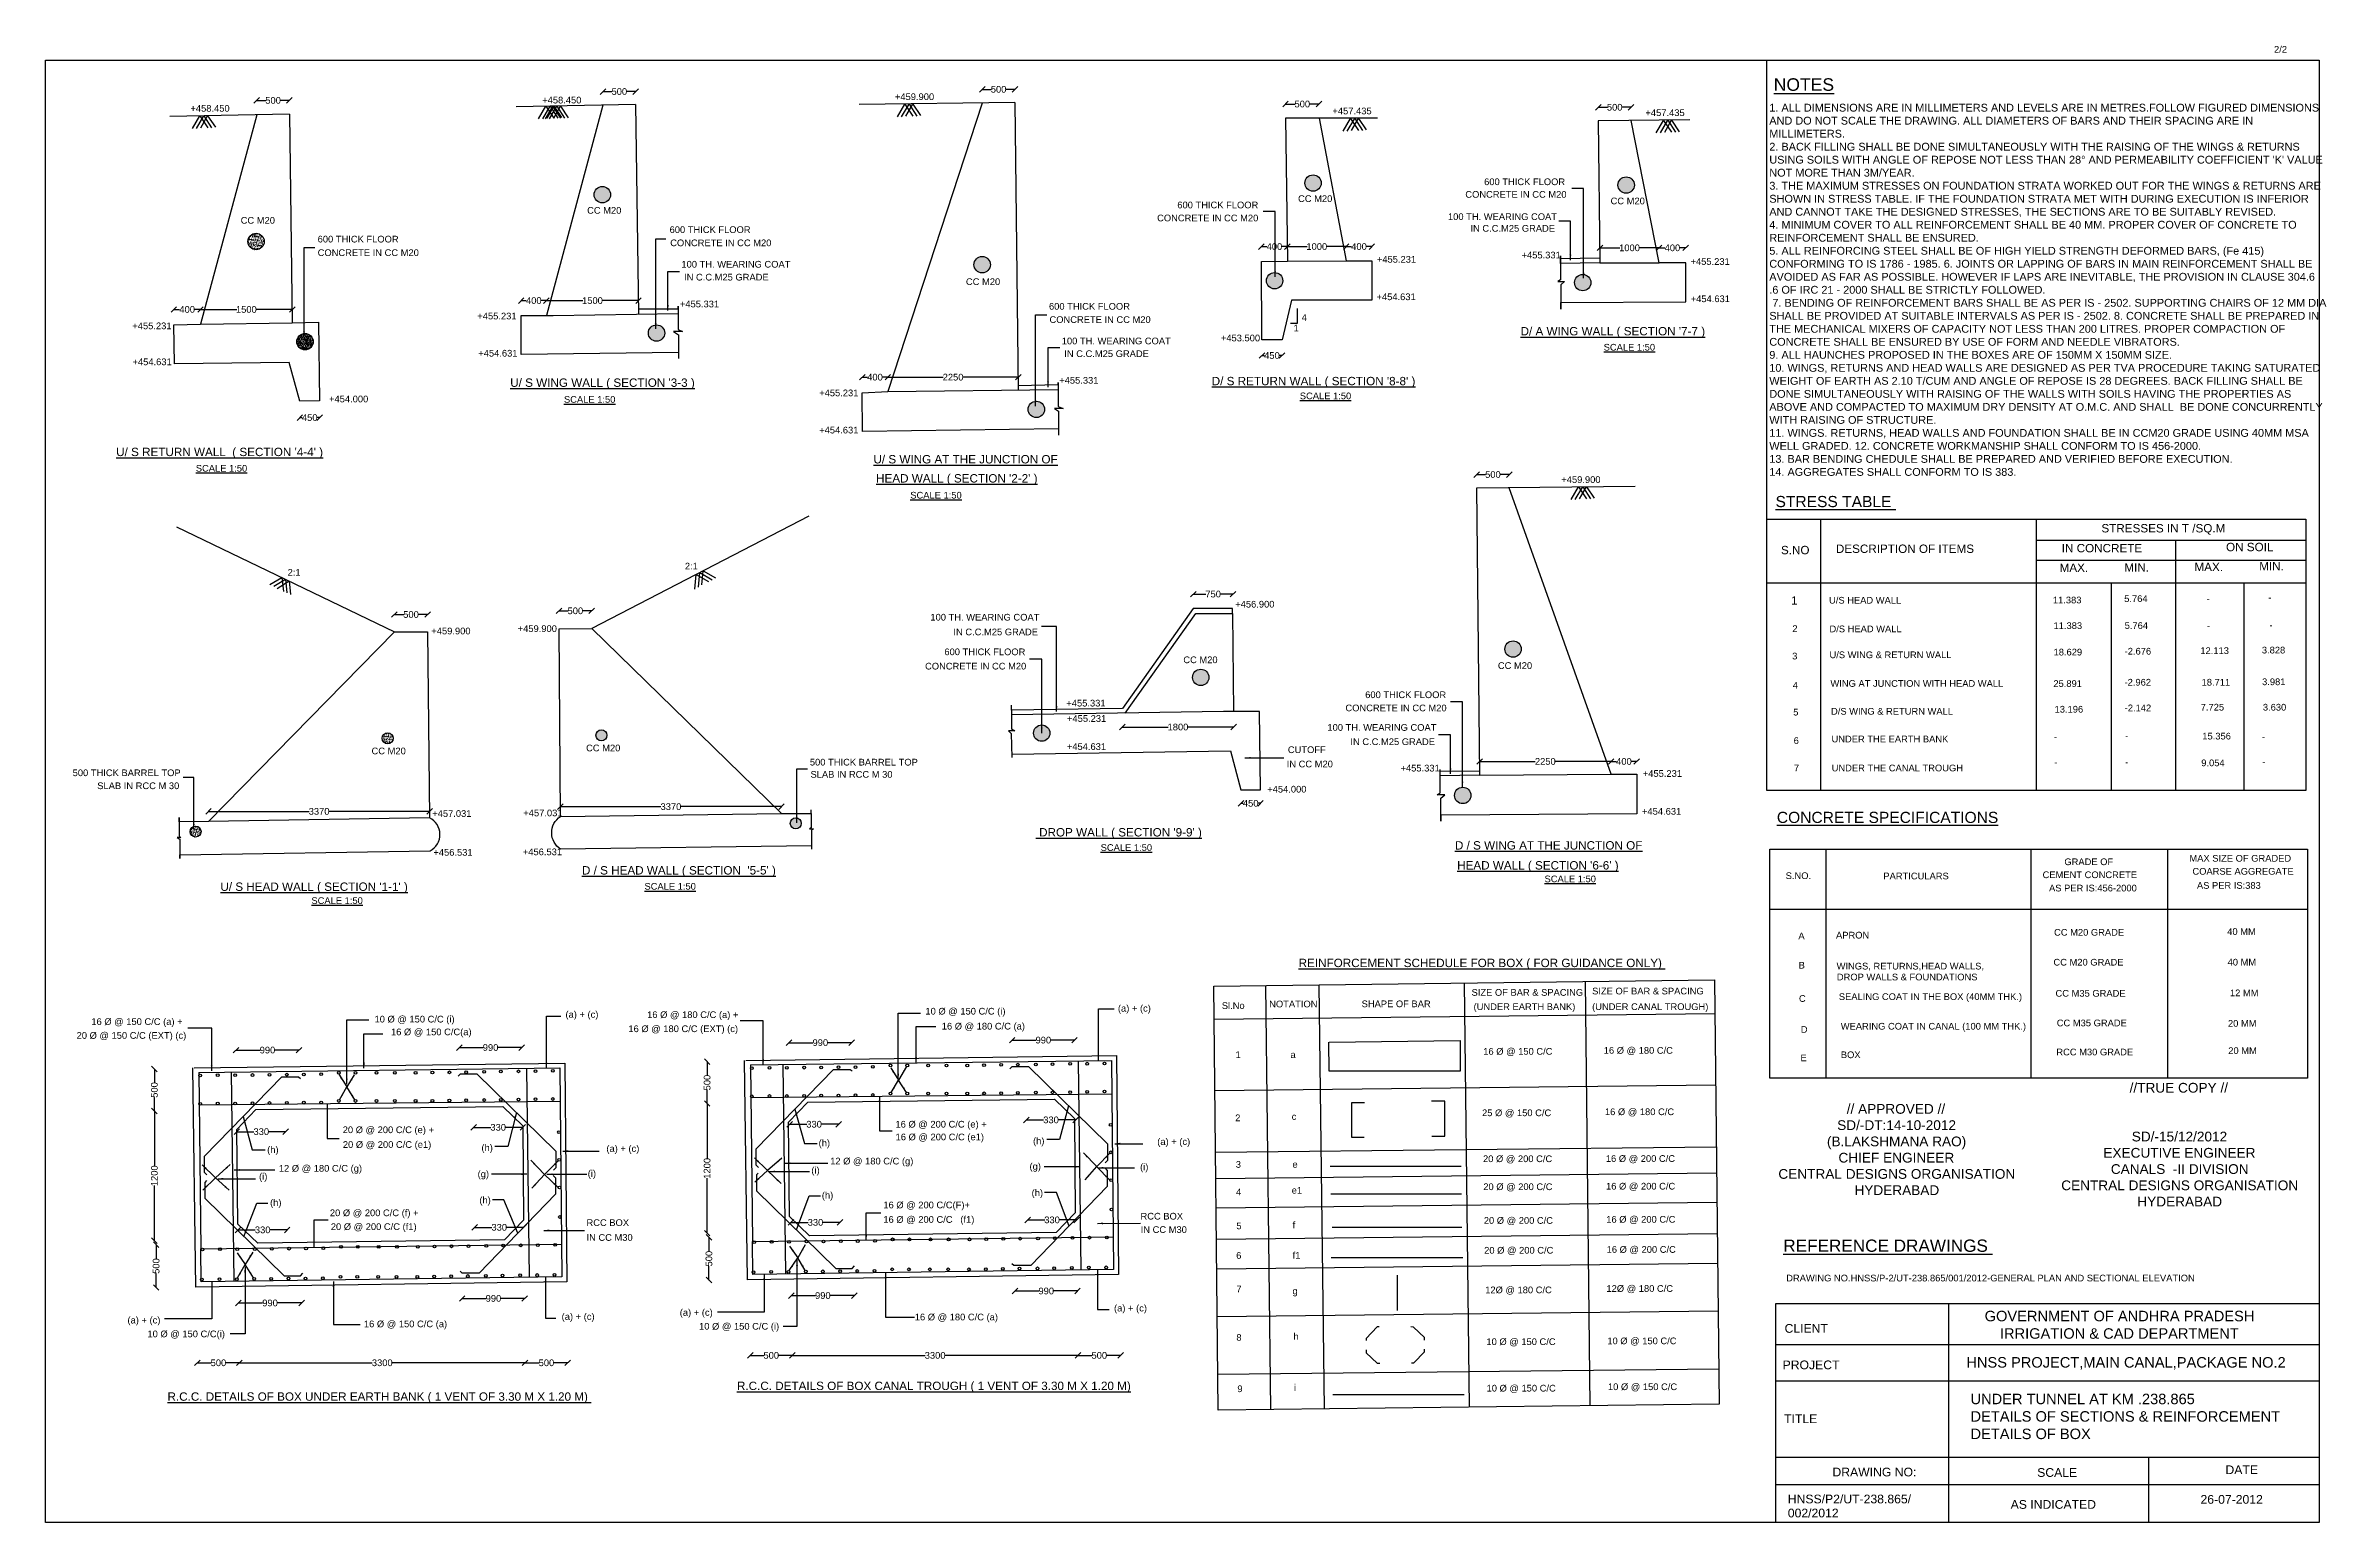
# Model space of a CAD drawing. Header units: millimetres. Extents: x 5124 to 2791496, y 2311 to 44560544.
# Drawn here: x 2750567 to 2791496, y 44534051 to 44560544 of the extents above.
import ezdxf

# ---------------------------------------------------------------- set-up
doc = ezdxf.new("R2010")
doc.units = ezdxf.units.MM
doc.header["$MEASUREMENT"] = 0
for name, color, linetype in [('DIMENSION', 7, 'Continuous'), ('DRAWING', 2, 'Continuous'), ('TEXT', 1, 'Continuous')]:
    doc.layers.add(name, color=color, linetype=linetype)
doc.styles.get("Standard").update_dxf_attribs({"font": 'arial.ttf', "height": 120})
doc.dimstyles.get("Standard").update_dxf_attribs({"dimtxt": 80, "dimasz": 100, "dimexe": 0.18, "dimexo": 0.0625, "dimgap": 0.09, "dimtad": 0, "dimdec": 0, "dimzin": 0, "dimdsep": 46, "dimtxsty": 'Standard', "dimblk": 'OBLIQUE', "dimcen": 0.09, "dimse1": 1, "dimse2": 1, "dimadec": 0, "dimazin": 0, "dimtfac": 1, "dimtdec": 0, "dimtofl": 0, "dimtmove": 0, "dimatfit": 3, "dimfxl": 0, "dimtolj": 1, "dimtzin": 0, "dimarcsym": 0})
pattern_1 = [(50, (0, 0), (50.208212782, -4.39264945), [5.25, -57.75]), (355, (0, 0), (-9.71259335, 52.65344936), [4.2, -46.2]), (100.4514, (4.184, -0.366), (40.49565672, 48.260767944), [4.4618133, -49.07994784]), (46.1842, (0, 14), (74.7068734, -11.586331), [7.875, -86.625]), (96.6356, (6.226, 13.034), (65.42638939, 68.18825096), [6.69272016, -73.61991]), (351.1842, (0, 14), (65.42633616, 68.18830206), [6.3, -69.3]), (21, (7, 10.5), (41.78349365, -28.183322347), [5.25, -57.75]), (326, (7, 10.5), (17.032073235, 50.760503153), [4.2, -46.2]), (71.4514, (10.48, 8.15), (58.815584, 22.57713477), [4.4618133, -49.07994784]), (37.5, (0, 0), (0.851189872, 23.302569768), [0, -45.64, 0, -46.9, 0, -46.375]), (7.5, (0, 0), (18.414867621, 27.608819832), [0, -26.74, 0, -44.59, 0, -17.675]), (327.5, (-15.61, 0), (37.367570532, -1.5788410214), [0, -17.5, 0, -54.6, 0, -72.45]), (317.5, (-22.61, 0), (40.823031854, 7.007348763), [0, -22.75, 0, -36.26, 0, -51.45])]

msp = doc.modelspace()

# ---------------------------------------------------------------- texts
at = {"layer": 'DIMENSION', "color": 0}
for s, height, p in [('2/2', 120, (2790556.1, 44560418)), ('%%UNOTES', 225, (2781578, 44559733.5)), ('%%UREFERENCE DRAWINGS ', 220, (2781750, 44538904.8)), ('DRAWING NO.HNSS/P-2/UT-238.865/001/2012-GENERAL PLAN AND SECTIONAL ELEVATION ', 120, (2781802.1, 44538373.8)), ('CLIENT ', 156.56, (2781773, 44537452.5)), ('PROJECT', 156.56, (2781737.6, 44536797.9)), ('TITLE', 156.56, (2781764.2, 44535831.1)), ('DRAWING NO:', 156.56, (2782631.9, 44534875.7)), ('SCALE ', 156.56, (2786305.8, 44534867.5)), ('DATE ', 156.56, (2789684.5, 44534916.4)), ('002/2012', 156.56, (2781830.6, 44534140.3)), ('HNSS/P2/UT-238.865/', 156.56, (2781830.6, 44534391.8)), ('AS INDICATED ', 156.56, (2785830.1, 44534294.4)), ('26-07-2012', 156.56, (2789236.8, 44534385.3))]:
    msp.add_text(s, height=height, dxfattribs=at).set_placement(p)
at = {"layer": 'DIMENSION'}
for s, p in [('4', (2773106.1, 44555606.1)), ('1', (2772960.9, 44555417.1))]:
    msp.add_text(s, height=120, dxfattribs=at).set_placement(p)
at = {"layer": 'DIMENSION', "color": 0, "attachment_point": 1}
for s, insert, char_height, width in [("1. ALL DIMENSIONS ARE IN MILLIMETERS AND LEVELS ARE IN METRES.FOLLOW FIGURED DIMENSIONS AND DO NOT SCALE THE DRAWING. ALL DIAMETERS OF BARS AND THEIR SPACING ARE IN MILLIMETERS. \\P2. BACK FILLING SHALL BE DONE SIMULTANEOUSLY WITH THE RAISING OF THE WINGS & RETURNS USING SOILS WITH ANGLE OF REPOSE NOT LESS THAN 28° AND PERMEABILITY COEFFICIENT 'K' VALUE NOT MORE THAN 3M/YEAR. \\P3. THE MAXIMUM STRESSES ON FOUNDATION STRATA WORKED OUT FOR THE WINGS & RETURNS ARE SHOWN IN STRESS TABLE. IF THE FOUNDATION STRATA MET WITH DURING EXECUTION IS INFERIOR AND CANNOT TAKE THE DESIGNED STRESSES, THE SECTIONS ARE TO BE SUITABLY REVISED. \\P4. MINIMUM COVER TO ALL REINFORCEMENT SHALL BE 40 MM. PROPER COVER OF CONCRETE TO REINFORCEMENT SHALL BE ENSURED. \\P5. ALL REINFORCING STEEL SHALL BE OF HIGH YIELD STRENGTH DEFORMED BARS, (Fe 415) CONFORMING TO IS 1786 - 1985. 6. JOINTS OR LAPPING OF BARS IN MAIN REINFORCEMENT SHALL BE AVOIDED AS FAR AS POSSIBLE. HOWEVER IF LAPS ARE INEVITABLE, THE PROVISION IN CLAUSE 304.6\\P.6 OF IRC 21 - 2000 SHALL BE STRICTLY FOLLOWED.\\P 7. BENDING OF REINFORCEMENT BARS SHALL BE AS PER IS - 2502. SUPPORTING CHAIRS OF 12 MM DIA SHALL BE PROVIDED AT SUITABLE INTERVALS AS PER IS - 2502. 8. CONCRETE SHALL BE PREPARED IN THE MECHANICAL MIXERS OF CAPACITY NOT LESS THAN 200 LITRES. PROPER COMPACTION OF CONCRETE SHALL BE ENSURED BY USE OF FORM AND NEEDLE VIBRATORS. \\P9. ALL HAUNCHES PROPOSED IN THE BOXES ARE OF 150MM X 150MM SIZE. \\P10. WINGS, RETURNS AND HEAD WALLS ARE DESIGNED AS PER TVA PROCEDURE TAKING SATURATED WEIGHT OF EARTH AS 2.10 T/CUM AND ANGLE OF REPOSE IS 28 DEGREES. BACK FILLING SHALL BE DONE SIMULTANEOUSLY WITH RAISING OF THE WALLS WITH SOILS HAVING THE PROPERTIES AS ABOVE AND COMPACTED TO MAXIMUM DRY DENSITY AT O.M.C. AND SHALL  BE DONE CONCURRENTLY WITH RAISING OF STRUCTURE. \\P11. WINGS. RETURNS, HEAD WALLS AND FOUNDATION SHALL BE IN CCM20 GRADE USING 40MM MSA WELL GRADED. 12. CONCRETE WORKMANSHIP SHALL CONFORM TO IS 456-2000. \\P13. BAR BENDING CHEDULE SHALL BE PREPARED AND VERIFIED BEFORE EXECUTION. \\P14. AGGREGATES SHALL CONFORM TO IS 383. ", (2781498.7, 44559501.2), 140, 10031.828), ('\\pi1536.2;//TRUE COPY //\\P\\pi2419.1;\\P\\pi2385.2; \\P\\pi1574.8;SD/-15/12/2012 \\P\\pi1065.1;EXECUTIVE ENGINEER \\P\\pi1199;CANALS  -II DIVISION  \\P\\pi309.36;CENTRAL DESIGNS ORGANISATION \\P\\pi1674.7;HYDERABAD', (2786428.1, 44541935.5), 175, 4838.289), ('\\pi1536.1;// APPROVED // \\P\\pi1364.4;SD/-DT:14-10-2012 \\P\\pi1181.2;(B.LAKSHMANA RAO) \\P\\pi1387.6;CHIEF ENGINEER  \\P\\pi309.36;CENTRAL DESIGNS ORGANISATION  \\P\\pi1674.7;HYDERABAD ', (2781351.9, 44541556.4), 175, 4838.289), ('\\pi302.8;GOVERNMENT OF ANDHRA PRADESH \\P\\pi577.24;IRRIGATION & CAD DEPARTMENT', (2785060.2, 44537846.6), 187.872, 5411.838), ('HNSS PROJECT,MAIN CANAL,PACKAGE NO.2', (2785034.4, 44537015.7), 187.872, 6047.681), ('UNDER TUNNEL AT KM .238.865\\PDETAILS OF SECTIONS & REINFORCEMENT DETAILS OF BOX ', (2785109.6, 44536358.9), 187.872, 5552.551)]:
    msp.add_mtext(s, dxfattribs=dict(at, insert=insert, char_height=char_height, width=width))
at = {"layer": 'TEXT', "color": 0}
for s, height, p in [('+459.900', 120, (2765807.5, 44559567.6)), ('+458.450', 120, (2753165.6, 44559358.9)), ('+458.450', 120, (2759477.9, 44559507.3)), ('+457.435', 120, (2773658.6, 44559312.1)), ('+457.435', 120, (2779275.8, 44559280.6)), ('600 THICK FLOOR', 120, (2776381.2, 44558041.6)), ('CC M20', 120, (2760284.2, 44557528.4)), ('600 THICK FLOOR', 120, (2770875.2, 44557625.8)), ('CC M20', 120, (2773042.2, 44557739.5)), ('CONCRETE IN CC M20', 120, (2776043.5, 44557815.2)), ('CC M20', 120, (2778650.6, 44557697.8)), ('CC M20', 120, (2754067.3, 44557349.7)), ('600 THICK FLOOR', 120, (2761764, 44557182.9)), ('CONCRETE IN CC M20', 120, (2770512.7, 44557392.2)), ('100 TH. WEARING COAT', 120, (2775732.4, 44557415.7)), ('IN C.C.M25 GRADE', 120, (2776135.3, 44557206.2)), ('600 THICK FLOOR', 120, (2755448.4, 44557013)), ('CONCRETE IN CC M20', 120, (2755448.4, 44556769.9)), ('CONCRETE IN CC M20', 120, (2761775, 44556946)), ('+455.331', 120, (2777052.8, 44556726.8)), ('100 TH. WEARING COAT', 120, (2761976.2, 44556562.1)), ('IN C.C.M25 GRADE', 120, (2762023.5, 44556330.7)), ('+455.231', 120, (2774456.6, 44556650.3)), ('+455.231', 120, (2780084.8, 44556610.8)), ('CC M20', 120, (2767081.9, 44556249.4)), ('+454.631', 120, (2774449.5, 44555978.2)), ('+454.631', 120, (2780088.3, 44555942.5)), ('+455.231', 120, (2758313.7, 44555633.2)), ('+455.331', 120, (2761949.1, 44555848.6)), ('600 THICK FLOOR', 120, (2768572.2, 44555806.9)), ('CONCRETE IN CC M20', 120, (2768581.5, 44555568.9)), ('+455.231', 120, (2752122.4, 44555456.9)), ('100 TH. WEARING COAT', 120, (2768801.7, 44555185.9)), ('+453.500', 120, (2771656.9, 44555239.2)), ("%%UD/ A WING WALL ( SECTION '7-7 )", 150, (2777035.2, 44555346)), ('%%USCALE 1:50', 120, (2778526.3, 44555073.3)), ('+454.631', 120, (2752125.6, 44554811.3)), ('+454.631', 120, (2758330.9, 44554965.8)), ('IN C.C.M25 GRADE', 120, (2768846.8, 44554957.3)), ("%%UU/ S WING WALL ( SECTION '3-3 )", 150, (2758904.4, 44554422.9)), ('+455.231', 120, (2764448.3, 44554254.1)), ('+455.331', 120, (2768756.2, 44554480.2)), ("%%UD/ S RETURN WALL ( SECTION '8-8' )", 150, (2771492.9, 44554451.2)), ('+454.000', 120, (2755653.1, 44554145.2)), ('%%USCALE 1:50', 120, (2759868.9, 44554137.4)), ('%%USCALE 1:50', 120, (2773073.4, 44554200.4)), ('+454.631', 120, (2764448.3, 44553586.6)), ("%%UU/ S RETURN WALL  ( SECTION '4-4' )", 150, (2751832.5, 44553180.4)), ('%%UU/ S WING AT THE JUNCTION OF', 150, (2765422.4, 44553048.9)), ('%%USCALE 1:50', 120, (2753261.8, 44552901.8)), ("%%UHEAD WALL ( SECTION '2-2' )", 150, (2765469.7, 44552706.4)), ('+459.900', 120, (2777766.2, 44552699.2)), ('%%USCALE 1:50', 120, (2766083.2, 44552418.6)), ('%%USTRESS TABLE ', 200, (2781610.4, 44552265.2)), ('STRESSES IN T /SQ.M', 150, (2787458.6, 44551811.1)), ('S.NO', 150, (2781707.7, 44551419.4)), ('DESCRIPTION OF ITEMS', 150, (2782693.4, 44551443.2)), ('IN CONCRETE', 150, (2786746.6, 44551454)), ('ON SOIL', 150, (2789695.1, 44551474.1)), ('2:1', 120, (2754909.5, 44551033.5)), ('2:1', 120, (2762037.8, 44551146.3)), ('MAX.', 150, (2786708.4, 44551102.9)), ('MIN.', 150, (2787870, 44551107.6)), ('MAX.', 150, (2789128.3, 44551116.4)), ('MIN.', 150, (2790290.3, 44551129.5)), ('5.764', 120, (2787867.1, 44550562.9)), ('100 TH. WEARING COAT', 120, (2766444.4, 44550229.9)), ('+456.900', 120, (2771914.4, 44550463.3)), ('1', 150, (2781891.3, 44550515.6)), ('U/S HEAD WALL', 120, (2782570.6, 44550534.2)), ('11.383', 120, (2786587.6, 44550537.8)), ('-', 120, (2789348.3, 44550562.3)), ('-', 120, (2790454.8, 44550584.5)), ('+459.900', 120, (2757488.4, 44549983.1)), ('+459.900', 120, (2759038.3, 44550024.7)), ('IN C.C.M25 GRADE', 120, (2766857.4, 44549965.8)), ('2', 120, (2781912, 44550025.3)), ('D/S HEAD WALL', 120, (2782578.9, 44550020.3)), ('11.383', 120, (2786599.2, 44550078.3)), ('5.764', 120, (2787875.3, 44550080.4)), ('-', 120, (2789354.6, 44550079.5)), ('-', 120, (2790473.8, 44550089)), ('CONCRETE IN CC M20', 120, (2766348.4, 44549352)), ('600 THICK FLOOR', 120, (2766695.1, 44549608.7)), ('CC M20', 120, (2770983.1, 44549465.4)), ('CC M20', 120, (2776628.2, 44549362.2)), ('3', 120, (2781909.3, 44549532.6)), ('U/S WING & RETURN WALL', 120, (2782579, 44549555.2)), ('18.629', 120, (2786599.7, 44549603.8)), ('-2.676', 120, (2787875.4, 44549619.9)), ('12.113', 120, (2789234, 44549630.2)), ('3.828', 120, (2790337.6, 44549639.8)), ('4', 120, (2781920, 44549009.4)), ('WING AT JUNCTION WITH HEAD WALL', 120, (2782595.8, 44549041.3)), ('25.891', 120, (2786596, 44549039.2)), ('-2.962', 120, (2787873.2, 44549063.4)), ('18.711', 120, (2789256.4, 44549063.4)), ('3.981', 120, (2790341.7, 44549071.1)), ('+455.331', 120, (2768883.9, 44548688.4)), ('CONCRETE IN CC M20', 120, (2773892, 44548602.1)), ('600 THICK FLOOR', 120, (2774246.9, 44548838.5)), ('5', 120, (2781927.9, 44548526.5)), ('D/S WING & RETURN WALL', 120, (2782606.4, 44548542)), ('13.196', 120, (2786618, 44548579.1)), ('-2.142', 120, (2787876.4, 44548602.8)), ('7.725', 120, (2789240.5, 44548615.6)), ('3.630', 120, (2790355.6, 44548615.1)), ('+455.231', 120, (2768896, 44548412.6)), ('100 TH. WEARING COAT', 120, (2773568.9, 44548252.2)), ('15.356', 120, (2789269.2, 44548096.4)), ('CC M20', 120, (2756415.3, 44547830.3)), ('CC M20', 120, (2760265.7, 44547884)), ('+454.631', 120, (2768893, 44547908.9)), ('CUTOFF', 120, (2772859.1, 44547852.3)), ('IN C.C.M25 GRADE', 120, (2773981.1, 44547996.2)), ('6', 120, (2781935.8, 44548017)), ('UNDER THE EARTH BANK', 120, (2782615.3, 44548044.7)), ('-', 120, (2786607.2, 44548089.9)), ('-', 120, (2787883.8, 44548104.5)), ('-', 120, (2790341.5, 44548081.9)), ('500 THICK BARREL TOP', 120, (2751052, 44547438.7)), ('500 THICK BARREL TOP', 120, (2764281.5, 44547629.4)), ('SLAB IN RCC M 30', 120, (2764292.6, 44547410)), ('IN CC M20', 120, (2772838.3, 44547596.1)), ('+455.331', 120, (2774880.6, 44547522.2)), ('+455.231', 120, (2779228.4, 44547426)), ('7', 120, (2781941.2, 44547526.1)), ('UNDER THE CANAL TROUGH', 120, (2782617.9, 44547525)), ('-', 120, (2786610.8, 44547627.2)), ('-', 120, (2787883.8, 44547631.6)), ('9.054', 120, (2789250.1, 44547616.8)), ('-', 120, (2790346.9, 44547641.3)), ('SLAB IN RCC M 30', 120, (2751493.7, 44547205.6)), ('+454.000', 120, (2772489, 44547144.3)), ('+457.031', 120, (2757504.7, 44546708)), ('+457.031', 120, (2759138.7, 44546718.5)), ('+454.631', 120, (2779214.2, 44546746.8)), ('%%UCONCRETE SPECIFICATIONS', 200, (2781634, 44546598.5)), ("%%U DROP WALL ( SECTION '9-9' )", 150, (2768337.1, 44546356.4)), ('%%USCALE 1:50', 120, (2769499.6, 44546097.5)), ('%%UD / S WING AT THE JUNCTION OF', 150, (2775857, 44546121.7)), ('+456.531', 120, (2757525.3, 44546010.8)), ('+456.531', 120, (2759130.2, 44546020.2)), ("%%UD / S HEAD WALL ( SECTION  '5-5' )", 150, (2760191.7, 44545673.9)), ("%%UHEAD WALL ( SECTION '6-6' )", 150, (2775897.1, 44545763.5)), ('GRADE OF', 120, (2786793.4, 44545842)), ('MAX SIZE OF GRADED', 120, (2789038.1, 44545904.7)), ('COARSE AGGREGATE', 120, (2789091.8, 44545670.9)), ("%%UU/ S HEAD WALL ( SECTION '1-1' )", 150, (2753703.1, 44545380.4)), ('%%USCALE 1:50', 120, (2761313, 44545401.9)), ('%%USCALE 1:50', 120, (2777465.1, 44545534.9)), ('S.NO.', 120, (2781792.4, 44545592.3)), ('PARTICULARS', 120, (2783545.5, 44545586.8)), ('CEMENT CONCRETE', 120, (2786402.8, 44545609)), ('AS PER IS:456-2000', 120, (2786518.6, 44545370.1)), ('AS PER IS:383', 120, (2789172.4, 44545417.8)), ('%%USCALE 1:50', 120, (2755336.4, 44545145.5)), ('A', 120, (2782020.1, 44544512.7)), ('APRON', 120, (2782696, 44544525.8)), ('CC M20 GRADE', 120, (2786608.8, 44544576.9)), ('40 MM', 120, (2789716.4, 44544590.8)), ('%%UREINFORCEMENT SCHEDULE FOR BOX ( FOR GUIDANCE ONLY) ', 150, (2773052.6, 44544012.8)), ('CC M20 GRADE', 120, (2786597.7, 44544040.5)), ('40 MM', 120, (2789722.9, 44544041.2)), ('B', 120, (2782025.6, 44543986.4)), ('WINGS, RETURNS,HEAD WALLS,', 120, (2782706.6, 44543969.9)), ('DROP WALLS & FOUNDATIONS', 120, (2782710.9, 44543774.7)), ('(a) + (c)', 120, (2769809.1, 44543214)), ('Sl.No', 120, (2771673.6, 44543261.9)), ('NOTATION', 120, (2772524.1, 44543290.6)), ('SHAPE OF BAR', 120, (2774182.9, 44543293.6)), ('SIZE OF BAR & SPACING', 120, (2776155.7, 44543498.3)), ('(UNDER EARTH BANK)', 120, (2776191.7, 44543242.4)), ('SIZE OF BAR & SPACING', 120, (2778319, 44543522.6)), ('(UNDER CANAL TROUGH)', 120, (2778319, 44543242.7)), ('C', 120, (2782031, 44543389.7)), ('SEALING COAT IN THE BOX (40MM THK.)', 120, (2782746.5, 44543422.5)), ('CC M35 GRADE', 120, (2786634.7, 44543482)), ('12 MM', 120, (2789765.6, 44543490.2)), ('16 Ø @ 150 C/C (a) +', 120, (2751387.3, 44542974.9)), ('10 Ø @ 150 C/C (i)', 120, (2756468.9, 44543019.1)), ('16 Ø @ 150 C/C(a)', 120, (2756764.6, 44542790)), ('(a) + (c)', 120, (2759895.5, 44543103.9)), ('16 Ø @ 180 C/C (EXT) (c)', 120, (2761024.7, 44542846.3)), ('16 Ø @ 180 C/C (a) +', 120, (2761361.1, 44543098.3)), ('10 Ø @ 150 C/C (i)', 120, (2766355, 44543161.3)), ('16 Ø @ 180 C/C (a)', 120, (2766648.3, 44542892.9)), ('D', 120, (2782063.8, 44542834.4)), ('WEARING COAT IN CANAL (100 MM THK.)', 120, (2782781, 44542891.7)), ('CC M35 GRADE', 120, (2786656.9, 44542950.7)), ('20 MM', 120, (2789729.6, 44542942.6)), ('20 Ø @ 150 C/C (EXT) (c)', 120, (2751122.9, 44542726.5)), ('1', 120, (2771920.6, 44542382)), ('16 Ø @ 150 C/C', 120, (2776365.3, 44542440.6)), ('16 Ø @ 180 C/C', 120, (2778527.8, 44542458.1)), ('BOX', 120, (2782782.5, 44542379.5)), ('RCC M30 GRADE', 120, (2786649.5, 44542429.1)), ('20 MM', 120, (2789734.7, 44542454.3)), ('a', 120, (2772905.5, 44542382.2)), ('E', 120, (2782058.4, 44542324.5)), ('16 Ø @ 200 C/C (e) +', 120, (2765817.3, 44541134)), ('2', 120, (2771913.7, 44541248.2)), ('c', 120, (2772927.7, 44541271.4)), ('25 Ø @ 150 C/C', 120, (2776343.7, 44541338.4)), ('16 Ø @ 180 C/C', 120, (2778549, 44541356.9)), ('20 Ø @ 200 C/C (e) +', 120, (2755898.2, 44541034)), ('20 Ø @ 200 C/C (e1)', 120, (2755900.8, 44540769.5)), ('(h)', 120, (2764438.5, 44540797.6)), ('16 Ø @ 200 C/C (e1)', 120, (2765819.7, 44540905.2)), ('(h)', 120, (2768286.3, 44540834.7)), ('(a) + (c)', 120, (2770515.3, 44540821.6)), ('(h)', 120, (2754542.4, 44540676.7)), ('12 Ø @ 180 C/C (g)', 120, (2754751.9, 44540342.8)), ('(h)', 120, (2758387.6, 44540712.5)), ('(a) + (c)', 120, (2760629.9, 44540697.1)), ('12 Ø @ 180 C/C (g)', 120, (2764645.4, 44540472.3)), ('(g)', 120, (2768223, 44540378.2)), ('(i)', 120, (2770207, 44540367.5)), ('3', 120, (2771924.3, 44540412.4)), ('e', 120, (2772941.3, 44540413.5)), ('20 Ø @ 200 C/C', 120, (2776361.2, 44540513.9)), ('16 Ø @ 200 C/C', 120, (2778565.4, 44540518.2)), ('(i)', 120, (2754396.9, 44540196.4)), ('(g)', 120, (2758319.3, 44540242.1)), ('(i)', 120, (2760295.2, 44540249.9)), ('(i)', 120, (2764308.2, 44540307.8)), ('(h)', 120, (2768260.9, 44539903.7)), ('4', 120, (2771927.9, 44539915.8)), ('e1', 120, (2772928, 44539948.8)), ('20 Ø @ 200 C/C', 120, (2776366.2, 44540012)), ('16 Ø @ 200 C/C', 120, (2778568.9, 44540022.1)), ('(h)', 120, (2754594.5, 44539727.4)), ('20 Ø @ 200 C/C (f) +', 120, (2755668.1, 44539544.1)), ('(h)', 120, (2758350.6, 44539771.7)), ('(h)', 120, (2764496, 44539860.1)), ('16 Ø @ 200 C/C(F)+', 120, (2765600.2, 44539685.6)), ('20 Ø @ 200 C/C (f1)', 120, (2755684.4, 44539296.2)), ('RCC BOX', 120, (2760272.7, 44539367.8)), ('IN CC M30', 120, (2760272.7, 44539102.2)), ('16 Ø @ 200 C/C   (f1)', 120, (2765600.2, 44539425.2)), ('RCC BOX', 120, (2770214.5, 44539483.7)), ('IN CC M30', 120, (2770217.8, 44539243.7)), ('5', 120, (2771935, 44539310.2)), ('f', 120, (2772944.3, 44539327.8)), ('20 Ø @ 200 C/C', 120, (2776375.5, 44539407.3)), ('16 Ø @ 200 C/C', 120, (2778572.5, 44539427.1)), ('6', 120, (2771931.5, 44538778.7)), ('f1', 120, (2772944.4, 44538782.1)), ('20 Ø @ 200 C/C', 120, (2776381.8, 44538872.8)), ('16 Ø @ 200 C/C', 120, (2778579.5, 44538887.1)), ('7', 120, (2771935.1, 44538176.6)), ('g', 120, (2772942.3, 44538142.9)), ('12Ø @ 180 C/C', 120, (2776400.4, 44538161.5)), ('12Ø @ 180 C/C', 120, (2778576.1, 44538186.7)), ('(a) + (c)', 120, (2752035.8, 44537619.5)), ('16 Ø @ 150 C/C (a)', 120, (2756278.6, 44537551.5)), ('(a) + (c)', 120, (2759826.9, 44537683.4)), ('(a) + (c)', 120, (2761946.3, 44537757)), ('10 Ø @ 150 C/C (i)', 120, (2762292.8, 44537508.9)), ('16 Ø @ 180 C/C (a)', 120, (2766164, 44537674.5)), ('(a) + (c)', 120, (2769739.5, 44537835.2)), ('10 Ø @ 150 C/C(i)', 120, (2752393.9, 44537372.2)), ('8', 120, (2771935.1, 44537308.8)), ('h', 120, (2772960, 44537326.4)), ('10 Ø @ 150 C/C', 120, (2776422.1, 44537232.2)), ('10 Ø @ 150 C/C', 120, (2778591.9, 44537246.9)), ('%%UR.C.C. DETAILS OF BOX UNDER EARTH BANK ( 1 VENT OF 3.30 M X 1.20 M) ', 150, (2752753.8, 44536233)), ('%%UR.C.C. DETAILS OF BOX CANAL TROUGH ( 1 VENT OF 3.30 M X 1.20 M)', 150, (2762973.3, 44536425)), ('9', 120, (2771952.8, 44536387.2)), ('i', 120, (2772968.9, 44536410.6)), ('10 Ø @ 150 C/C', 120, (2776425.2, 44536398.4)), ('10 Ø @ 150 C/C', 120, (2778603.2, 44536423.7))]:
    msp.add_text(s, height=height, dxfattribs=at).set_placement(p)

# ---------------------------------------------------------------- blocks, each defined once
blk = doc.blocks.new('_Oblique')
at = {"color": 0, "linetype": 'ByBlock', "lineweight": -2}
blk.add_line((-0.5, -0.5), (0.5, 0.5), dxfattribs=at)
blk = doc.blocks.new('*D4')
at = {"layer": 'Defpoints', "color": 0, "transparency": 16777216}
for p in [(2754356, 44559302), (2754942, 44559561), (2754942, 44559312)]:
    blk.add_point(p, dxfattribs=at)
at = {"layer": 'DIMENSION', "color": 0, "lineweight": -2, "transparency": 16777216}
for p, q in [((2754356, 44559561), (2754516, 44559561)), ((2754942, 44559561), (2754781, 44559561))]:
    blk.add_line(p, q, dxfattribs=at)
at = {"layer": 'DIMENSION', "color": 0, "lineweight": -2, "transparency": 16777216, "xscale": 100, "yscale": 100, "zscale": 100, "rotation": 180}
blk.add_blockref('_Oblique', (2754356, 44559561), dxfattribs=at)
at = {"layer": 'DIMENSION', "color": 0, "lineweight": -2, "transparency": 16777216, "xscale": 100, "yscale": 100, "zscale": 100}
blk.add_blockref('_Oblique', (2754942, 44559561), dxfattribs=at)
at = {"layer": 'DIMENSION', "color": 0, "transparency": 16777216, "insert": (2754649, 44559561), "char_height": 120, "attachment_point": 5}
blk.add_mtext('\\A1;500', dxfattribs=at)
blk = doc.blocks.new('*D5')
at = {"layer": 'Defpoints', "color": 0, "transparency": 16777216}
for p in [(2753346, 44555811), (2752868, 44555538), (2753346, 44555547)]:
    blk.add_point(p, dxfattribs=at)
at = {"layer": 'DIMENSION', "color": 0, "lineweight": -2, "transparency": 16777216}
for p, q in [((2752868, 44555811), (2752972, 44555811)), ((2753346, 44555811), (2753242, 44555811))]:
    blk.add_line(p, q, dxfattribs=at)
at = {"layer": 'DIMENSION', "color": 0, "lineweight": -2, "transparency": 16777216, "xscale": 100, "yscale": 100, "zscale": 100, "rotation": 180}
blk.add_blockref('_Oblique', (2752868, 44555811), dxfattribs=at)
at = {"layer": 'DIMENSION', "color": 0, "lineweight": -2, "transparency": 16777216, "xscale": 100, "yscale": 100, "zscale": 100}
blk.add_blockref('_Oblique', (2753346, 44555811), dxfattribs=at)
at = {"layer": 'DIMENSION', "color": 0, "transparency": 16777216, "insert": (2753107, 44555811), "char_height": 120, "attachment_point": 5}
blk.add_mtext('\\A1;400', dxfattribs=at)
blk = doc.blocks.new('*D6')
at = {"layer": 'Defpoints', "color": 0, "transparency": 16777216}
for p in [(2754992, 44555811), (2753346, 44555547), (2754992, 44555574)]:
    blk.add_point(p, dxfattribs=at)
at = {"layer": 'DIMENSION', "color": 0, "lineweight": -2, "transparency": 16777216}
for p, q in [((2753346, 44555811), (2753996, 44555811)), ((2754992, 44555811), (2754343, 44555811))]:
    blk.add_line(p, q, dxfattribs=at)
at = {"layer": 'DIMENSION', "color": 0, "lineweight": -2, "transparency": 16777216, "xscale": 100, "yscale": 100, "zscale": 100, "rotation": 180}
blk.add_blockref('_Oblique', (2753346, 44555811), dxfattribs=at)
at = {"layer": 'DIMENSION', "color": 0, "lineweight": -2, "transparency": 16777216, "xscale": 100, "yscale": 100, "zscale": 100}
blk.add_blockref('_Oblique', (2754992, 44555811), dxfattribs=at)
at = {"layer": 'DIMENSION', "color": 0, "transparency": 16777216, "insert": (2754169, 44555811), "char_height": 120, "attachment_point": 5}
blk.add_mtext('\\A1;1500', dxfattribs=at)
blk = doc.blocks.new('*D7')
at = {"layer": 'Defpoints', "color": 0, "transparency": 16777216}
for p in [(2755129, 44554166), (2755484, 44554171), (2755484, 44553871)]:
    blk.add_point(p, dxfattribs=at)
at = {"layer": 'DIMENSION', "color": 0, "lineweight": -2, "transparency": 16777216}
for p, q in [((2755129, 44553871), (2755172, 44553871)), ((2755484, 44553871), (2755441, 44553871))]:
    blk.add_line(p, q, dxfattribs=at)
at = {"layer": 'DIMENSION', "color": 0, "lineweight": -2, "transparency": 16777216, "xscale": 100, "yscale": 100, "zscale": 100, "rotation": 180}
blk.add_blockref('_Oblique', (2755129, 44553871), dxfattribs=at)
at = {"layer": 'DIMENSION', "color": 0, "lineweight": -2, "transparency": 16777216, "xscale": 100, "yscale": 100, "zscale": 100}
blk.add_blockref('_Oblique', (2755484, 44553871), dxfattribs=at)
at = {"layer": 'DIMENSION', "color": 0, "transparency": 16777216, "insert": (2755306, 44553871), "char_height": 120, "attachment_point": 5}
blk.add_mtext('\\A1;450', dxfattribs=at)
blk = doc.blocks.new('*D8')
at = {"layer": 'Defpoints', "color": 0, "transparency": 16777216}
for p in [(2761155, 44559720), (2760569, 44559475), (2761155, 44559485)]:
    blk.add_point(p, dxfattribs=at)
at = {"layer": 'DIMENSION', "color": 0, "lineweight": -2, "transparency": 16777216}
for p, q in [((2760569, 44559720), (2760730, 44559720)), ((2761155, 44559720), (2760994, 44559720))]:
    blk.add_line(p, q, dxfattribs=at)
at = {"layer": 'DIMENSION', "color": 0, "lineweight": -2, "transparency": 16777216, "xscale": 100, "yscale": 100, "zscale": 100, "rotation": 180}
blk.add_blockref('_Oblique', (2760569, 44559720), dxfattribs=at)
at = {"layer": 'DIMENSION', "color": 0, "lineweight": -2, "transparency": 16777216, "xscale": 100, "yscale": 100, "zscale": 100}
blk.add_blockref('_Oblique', (2761155, 44559720), dxfattribs=at)
at = {"layer": 'DIMENSION', "color": 0, "transparency": 16777216, "insert": (2760862, 44559720), "char_height": 120, "attachment_point": 5}
blk.add_mtext('\\A1;500', dxfattribs=at)
blk = doc.blocks.new('*D9')
at = {"layer": 'Defpoints', "color": 0, "transparency": 16777216}
for p in [(2759100, 44555701), (2759554, 44555970), (2759554, 44555701)]:
    blk.add_point(p, dxfattribs=at)
at = {"layer": 'DIMENSION', "color": 0, "lineweight": -2, "transparency": 16777216}
for p, q in [((2759100, 44555970), (2759192, 44555970)), ((2759554, 44555970), (2759462, 44555970))]:
    blk.add_line(p, q, dxfattribs=at)
at = {"layer": 'DIMENSION', "color": 0, "lineweight": -2, "transparency": 16777216, "xscale": 100, "yscale": 100, "zscale": 100, "rotation": 180}
blk.add_blockref('_Oblique', (2759100, 44555970), dxfattribs=at)
at = {"layer": 'DIMENSION', "color": 0, "lineweight": -2, "transparency": 16777216, "xscale": 100, "yscale": 100, "zscale": 100}
blk.add_blockref('_Oblique', (2759554, 44555970), dxfattribs=at)
at = {"layer": 'DIMENSION', "color": 0, "transparency": 16777216, "insert": (2759327, 44555970), "char_height": 120, "attachment_point": 5}
blk.add_mtext('\\A1;400', dxfattribs=at)
blk = doc.blocks.new('*D10')
at = {"layer": 'Defpoints', "color": 0, "transparency": 16777216}
for p in [(2759554, 44555701), (2761206, 44555970), (2761206, 44555729)]:
    blk.add_point(p, dxfattribs=at)
at = {"layer": 'DIMENSION', "color": 0, "lineweight": -2, "transparency": 16777216}
for p, q in [((2759554, 44555970), (2760206, 44555970)), ((2761206, 44555970), (2760553, 44555970))]:
    blk.add_line(p, q, dxfattribs=at)
at = {"layer": 'DIMENSION', "color": 0, "lineweight": -2, "transparency": 16777216, "xscale": 100, "yscale": 100, "zscale": 100, "rotation": 180}
blk.add_blockref('_Oblique', (2759554, 44555970), dxfattribs=at)
at = {"layer": 'DIMENSION', "color": 0, "lineweight": -2, "transparency": 16777216, "xscale": 100, "yscale": 100, "zscale": 100}
blk.add_blockref('_Oblique', (2761206, 44555970), dxfattribs=at)
at = {"layer": 'DIMENSION', "color": 0, "transparency": 16777216, "insert": (2760380, 44555970), "char_height": 120, "attachment_point": 5}
blk.add_mtext('\\A1;1500', dxfattribs=at)
blk = doc.blocks.new('*D11')
at = {"layer": 'Defpoints', "color": 0, "transparency": 16777216}
for p in [(2767961, 44559760), (2767375, 44559513), (2767961, 44559523)]:
    blk.add_point(p, dxfattribs=at)
at = {"layer": 'DIMENSION', "color": 0, "lineweight": -2, "transparency": 16777216}
for p, q in [((2767375, 44559760), (2767535, 44559760)), ((2767961, 44559760), (2767800, 44559760))]:
    blk.add_line(p, q, dxfattribs=at)
at = {"layer": 'DIMENSION', "color": 0, "lineweight": -2, "transparency": 16777216, "xscale": 100, "yscale": 100, "zscale": 100, "rotation": 180}
blk.add_blockref('_Oblique', (2767375, 44559760), dxfattribs=at)
at = {"layer": 'DIMENSION', "color": 0, "lineweight": -2, "transparency": 16777216, "xscale": 100, "yscale": 100, "zscale": 100}
blk.add_blockref('_Oblique', (2767961, 44559760), dxfattribs=at)
at = {"layer": 'DIMENSION', "color": 0, "transparency": 16777216, "insert": (2767668, 44559760), "char_height": 120, "attachment_point": 5}
blk.add_mtext('\\A1;500', dxfattribs=at)
blk = doc.blocks.new('*D12')
at = {"layer": 'Defpoints', "color": 0, "transparency": 16777216}
for p in [(2765680, 44554596), (2765221, 44554315), (2765680, 44554337)]:
    blk.add_point(p, dxfattribs=at)
at = {"layer": 'DIMENSION', "color": 0, "lineweight": -2, "transparency": 16777216}
for p, q in [((2765221, 44554596), (2765316, 44554596)), ((2765680, 44554596), (2765585, 44554596))]:
    blk.add_line(p, q, dxfattribs=at)
at = {"layer": 'DIMENSION', "color": 0, "lineweight": -2, "transparency": 16777216, "xscale": 100, "yscale": 100, "zscale": 100, "rotation": 180}
blk.add_blockref('_Oblique', (2765221, 44554596), dxfattribs=at)
at = {"layer": 'DIMENSION', "color": 0, "lineweight": -2, "transparency": 16777216, "xscale": 100, "yscale": 100, "zscale": 100}
blk.add_blockref('_Oblique', (2765680, 44554596), dxfattribs=at)
at = {"layer": 'DIMENSION', "color": 0, "transparency": 16777216, "insert": (2765450, 44554596), "char_height": 120, "attachment_point": 5}
blk.add_mtext('\\A1;400', dxfattribs=at)
blk = doc.blocks.new('*D13')
at = {"layer": 'Defpoints', "color": 0, "transparency": 16777216}
for p in [(2768021, 44554596), (2768021, 44554364), (2765680, 44554337)]:
    blk.add_point(p, dxfattribs=at)
at = {"layer": 'DIMENSION', "color": 0, "lineweight": -2, "transparency": 16777216}
for p, q in [((2765680, 44554596), (2766671, 44554596)), ((2768021, 44554596), (2767031, 44554596))]:
    blk.add_line(p, q, dxfattribs=at)
at = {"layer": 'DIMENSION', "color": 0, "lineweight": -2, "transparency": 16777216, "xscale": 100, "yscale": 100, "zscale": 100, "rotation": 180}
blk.add_blockref('_Oblique', (2765680, 44554596), dxfattribs=at)
at = {"layer": 'DIMENSION', "color": 0, "lineweight": -2, "transparency": 16777216, "xscale": 100, "yscale": 100, "zscale": 100}
blk.add_blockref('_Oblique', (2768021, 44554596), dxfattribs=at)
at = {"layer": 'DIMENSION', "color": 0, "transparency": 16777216, "insert": (2766851, 44554596), "char_height": 120, "attachment_point": 5}
blk.add_mtext('\\A1;2250', dxfattribs=at)
blk = doc.blocks.new('*D14')
at = {"layer": 'Defpoints', "color": 0, "transparency": 16777216}
for p in [(2773419, 44559496), (2772817, 44559245), (2773419, 44559245)]:
    blk.add_point(p, dxfattribs=at)
at = {"layer": 'DIMENSION', "color": 0, "lineweight": -2, "transparency": 16777216}
for p, q in [((2772817, 44559496), (2772986, 44559496)), ((2773419, 44559496), (2773250, 44559496))]:
    blk.add_line(p, q, dxfattribs=at)
at = {"layer": 'DIMENSION', "color": 0, "lineweight": -2, "transparency": 16777216, "xscale": 100, "yscale": 100, "zscale": 100, "rotation": 180}
blk.add_blockref('_Oblique', (2772817, 44559496), dxfattribs=at)
at = {"layer": 'DIMENSION', "color": 0, "lineweight": -2, "transparency": 16777216, "xscale": 100, "yscale": 100, "zscale": 100}
blk.add_blockref('_Oblique', (2773419, 44559496), dxfattribs=at)
at = {"layer": 'DIMENSION', "color": 0, "transparency": 16777216, "insert": (2773118, 44559496), "char_height": 120, "attachment_point": 5}
blk.add_mtext('\\A1;500', dxfattribs=at)
blk = doc.blocks.new('*D15')
at = {"layer": 'Defpoints', "color": 0, "transparency": 16777216}
for p in [(2772851, 44556939), (2772385, 44556674), (2772851, 44556680)]:
    blk.add_point(p, dxfattribs=at)
at = {"layer": 'DIMENSION', "color": 0, "lineweight": -2, "transparency": 16777216}
for p, q in [((2772385, 44556939), (2772483, 44556939)), ((2772851, 44556939), (2772753, 44556939))]:
    blk.add_line(p, q, dxfattribs=at)
at = {"layer": 'DIMENSION', "color": 0, "lineweight": -2, "transparency": 16777216, "xscale": 100, "yscale": 100, "zscale": 100, "rotation": 180}
blk.add_blockref('_Oblique', (2772385, 44556939), dxfattribs=at)
at = {"layer": 'DIMENSION', "color": 0, "lineweight": -2, "transparency": 16777216, "xscale": 100, "yscale": 100, "zscale": 100}
blk.add_blockref('_Oblique', (2772851, 44556939), dxfattribs=at)
at = {"layer": 'DIMENSION', "color": 0, "transparency": 16777216, "insert": (2772618, 44556939), "char_height": 120, "attachment_point": 5}
blk.add_mtext('\\A1;400', dxfattribs=at)
blk = doc.blocks.new('*D16')
at = {"layer": 'Defpoints', "color": 0, "transparency": 16777216}
for p in [(2773906, 44556939), (2772851, 44556680), (2773906, 44556686)]:
    blk.add_point(p, dxfattribs=at)
at = {"layer": 'DIMENSION', "color": 0, "lineweight": -2, "transparency": 16777216}
for p, q in [((2772851, 44556939), (2773205, 44556939)), ((2773906, 44556939), (2773552, 44556939))]:
    blk.add_line(p, q, dxfattribs=at)
at = {"layer": 'DIMENSION', "color": 0, "lineweight": -2, "transparency": 16777216, "xscale": 100, "yscale": 100, "zscale": 100, "rotation": 180}
blk.add_blockref('_Oblique', (2772851, 44556939), dxfattribs=at)
at = {"layer": 'DIMENSION', "color": 0, "lineweight": -2, "transparency": 16777216, "xscale": 100, "yscale": 100, "zscale": 100}
blk.add_blockref('_Oblique', (2773906, 44556939), dxfattribs=at)
at = {"layer": 'DIMENSION', "color": 0, "transparency": 16777216, "insert": (2773378, 44556939), "char_height": 120, "attachment_point": 5}
blk.add_mtext('\\A1;1000', dxfattribs=at)
blk = doc.blocks.new('*D17')
at = {"layer": 'Defpoints', "color": 0, "transparency": 16777216}
for p in [(2774366, 44556939), (2773906, 44556684), (2774366, 44556684)]:
    blk.add_point(p, dxfattribs=at)
at = {"layer": 'DIMENSION', "color": 0, "lineweight": -2, "transparency": 16777216}
for p, q in [((2773906, 44556939), (2774001, 44556939)), ((2774366, 44556939), (2774271, 44556939))]:
    blk.add_line(p, q, dxfattribs=at)
at = {"layer": 'DIMENSION', "color": 0, "lineweight": -2, "transparency": 16777216, "xscale": 100, "yscale": 100, "zscale": 100, "rotation": 180}
blk.add_blockref('_Oblique', (2773906, 44556939), dxfattribs=at)
at = {"layer": 'DIMENSION', "color": 0, "lineweight": -2, "transparency": 16777216, "xscale": 100, "yscale": 100, "zscale": 100}
blk.add_blockref('_Oblique', (2774366, 44556939), dxfattribs=at)
at = {"layer": 'DIMENSION', "color": 0, "transparency": 16777216, "insert": (2774136, 44556939), "char_height": 120, "attachment_point": 5}
blk.add_mtext('\\A1;400', dxfattribs=at)
blk = doc.blocks.new('*D18')
at = {"layer": 'Defpoints', "color": 0, "transparency": 16777216}
for p in [(2772395, 44555266), (2772754, 44555266), (2772754, 44554985)]:
    blk.add_point(p, dxfattribs=at)
at = {"layer": 'DIMENSION', "color": 0, "lineweight": -2, "transparency": 16777216}
for p, q in [((2772395, 44554985), (2772440, 44554985)), ((2772754, 44554985), (2772709, 44554985))]:
    blk.add_line(p, q, dxfattribs=at)
at = {"layer": 'DIMENSION', "color": 0, "lineweight": -2, "transparency": 16777216, "xscale": 100, "yscale": 100, "zscale": 100, "rotation": 180}
blk.add_blockref('_Oblique', (2772395, 44554985), dxfattribs=at)
at = {"layer": 'DIMENSION', "color": 0, "lineweight": -2, "transparency": 16777216, "xscale": 100, "yscale": 100, "zscale": 100}
blk.add_blockref('_Oblique', (2772754, 44554985), dxfattribs=at)
at = {"layer": 'DIMENSION', "color": 0, "transparency": 16777216, "insert": (2772574, 44554985), "char_height": 120, "attachment_point": 5}
blk.add_mtext('\\A1;450', dxfattribs=at)
blk = doc.blocks.new('*D19')
at = {"layer": 'Defpoints', "color": 0, "transparency": 16777216}
for p in [(2779018, 44559438), (2778430, 44559196), (2779018, 44559202)]:
    blk.add_point(p, dxfattribs=at)
at = {"layer": 'DIMENSION', "color": 0, "lineweight": -2, "transparency": 16777216}
for p, q in [((2778430, 44559438), (2778592, 44559438)), ((2779018, 44559438), (2778856, 44559438))]:
    blk.add_line(p, q, dxfattribs=at)
at = {"layer": 'DIMENSION', "color": 0, "lineweight": -2, "transparency": 16777216, "xscale": 100, "yscale": 100, "zscale": 100, "rotation": 180}
blk.add_blockref('_Oblique', (2778430, 44559438), dxfattribs=at)
at = {"layer": 'DIMENSION', "color": 0, "lineweight": -2, "transparency": 16777216, "xscale": 100, "yscale": 100, "zscale": 100}
blk.add_blockref('_Oblique', (2779018, 44559438), dxfattribs=at)
at = {"layer": 'DIMENSION', "color": 0, "transparency": 16777216, "insert": (2778724, 44559438), "char_height": 120, "attachment_point": 5}
blk.add_mtext('\\A1;500', dxfattribs=at)
blk = doc.blocks.new('*D20')
at = {"layer": 'Defpoints', "color": 0, "transparency": 16777216}
for p in [(2779521, 44556916), (2778459, 44556645), (2779521, 44556649)]:
    blk.add_point(p, dxfattribs=at)
at = {"layer": 'DIMENSION', "color": 0, "lineweight": -2, "transparency": 16777216}
for p, q in [((2778459, 44556916), (2778817, 44556916)), ((2779521, 44556916), (2779164, 44556916))]:
    blk.add_line(p, q, dxfattribs=at)
at = {"layer": 'DIMENSION', "color": 0, "lineweight": -2, "transparency": 16777216, "xscale": 100, "yscale": 100, "zscale": 100, "rotation": 180}
blk.add_blockref('_Oblique', (2778459, 44556916), dxfattribs=at)
at = {"layer": 'DIMENSION', "color": 0, "lineweight": -2, "transparency": 16777216, "xscale": 100, "yscale": 100, "zscale": 100}
blk.add_blockref('_Oblique', (2779521, 44556916), dxfattribs=at)
at = {"layer": 'DIMENSION', "color": 0, "transparency": 16777216, "insert": (2778990, 44556916), "char_height": 120, "attachment_point": 5}
blk.add_mtext('\\A1;1000', dxfattribs=at)
blk = doc.blocks.new('*D21')
at = {"layer": 'Defpoints', "color": 0, "transparency": 16777216}
for p in [(2779999, 44556916), (2779521, 44556649), (2779999, 44556649)]:
    blk.add_point(p, dxfattribs=at)
at = {"layer": 'DIMENSION', "color": 0, "lineweight": -2, "transparency": 16777216}
for p, q in [((2779521, 44556916), (2779625, 44556916)), ((2779999, 44556916), (2779895, 44556916))]:
    blk.add_line(p, q, dxfattribs=at)
at = {"layer": 'DIMENSION', "color": 0, "lineweight": -2, "transparency": 16777216, "xscale": 100, "yscale": 100, "zscale": 100, "rotation": 180}
blk.add_blockref('_Oblique', (2779521, 44556916), dxfattribs=at)
at = {"layer": 'DIMENSION', "color": 0, "lineweight": -2, "transparency": 16777216, "xscale": 100, "yscale": 100, "zscale": 100}
blk.add_blockref('_Oblique', (2779999, 44556916), dxfattribs=at)
at = {"layer": 'DIMENSION', "color": 0, "transparency": 16777216, "insert": (2779760, 44556916), "char_height": 120, "attachment_point": 5}
blk.add_mtext('\\A1;400', dxfattribs=at)
blk = doc.blocks.new('*D22')
at = {"layer": 'Defpoints', "color": 0, "transparency": 16777216}
for p in [(2757422, 44550338), (2756826, 44550030), (2757422, 44550030)]:
    blk.add_point(p, dxfattribs=at)
at = {"layer": 'DIMENSION', "color": 0, "lineweight": -2, "transparency": 16777216}
for p, q in [((2756826, 44550338), (2756992, 44550338)), ((2757422, 44550338), (2757257, 44550338))]:
    blk.add_line(p, q, dxfattribs=at)
at = {"layer": 'DIMENSION', "color": 0, "lineweight": -2, "transparency": 16777216, "xscale": 100, "yscale": 100, "zscale": 100, "rotation": 180}
blk.add_blockref('_Oblique', (2756826, 44550338), dxfattribs=at)
at = {"layer": 'DIMENSION', "color": 0, "lineweight": -2, "transparency": 16777216, "xscale": 100, "yscale": 100, "zscale": 100}
blk.add_blockref('_Oblique', (2757422, 44550338), dxfattribs=at)
at = {"layer": 'DIMENSION', "color": 0, "transparency": 16777216, "insert": (2757124, 44550338), "char_height": 120, "attachment_point": 5}
blk.add_mtext('\\A1;500', dxfattribs=at)
blk = doc.blocks.new('*D23')
at = {"layer": 'Defpoints', "color": 0, "transparency": 16777216}
for p in [(2753490, 44546626), (2757458, 44546806), (2757458, 44546690)]:
    blk.add_point(p, dxfattribs=at)
at = {"layer": 'DIMENSION', "color": 0, "lineweight": -2, "transparency": 16777216}
for p, q in [((2753490, 44546806), (2755295, 44546806)), ((2757458, 44546806), (2755653, 44546806))]:
    blk.add_line(p, q, dxfattribs=at)
at = {"layer": 'DIMENSION', "color": 0, "lineweight": -2, "transparency": 16777216, "xscale": 100, "yscale": 100, "zscale": 100, "rotation": 180}
blk.add_blockref('_Oblique', (2753490, 44546806), dxfattribs=at)
at = {"layer": 'DIMENSION', "color": 0, "lineweight": -2, "transparency": 16777216, "xscale": 100, "yscale": 100, "zscale": 100}
blk.add_blockref('_Oblique', (2757458, 44546806), dxfattribs=at)
at = {"layer": 'DIMENSION', "color": 0, "transparency": 16777216, "insert": (2755474, 44546806), "char_height": 120, "attachment_point": 5}
blk.add_mtext('\\A1;3370', dxfattribs=at)
blk = doc.blocks.new('*D24')
at = {"layer": 'Defpoints', "color": 0, "transparency": 16777216}
for p in [(2759804, 44546715), (2763773, 44546891), (2763773, 44546766)]:
    blk.add_point(p, dxfattribs=at)
at = {"layer": 'DIMENSION', "color": 0, "lineweight": -2, "transparency": 16777216}
for p, q in [((2759804, 44546891), (2761609, 44546891)), ((2763773, 44546891), (2761967, 44546891))]:
    blk.add_line(p, q, dxfattribs=at)
at = {"layer": 'DIMENSION', "color": 0, "lineweight": -2, "transparency": 16777216, "xscale": 100, "yscale": 100, "zscale": 100, "rotation": 180}
blk.add_blockref('_Oblique', (2759804, 44546891), dxfattribs=at)
at = {"layer": 'DIMENSION', "color": 0, "lineweight": -2, "transparency": 16777216, "xscale": 100, "yscale": 100, "zscale": 100}
blk.add_blockref('_Oblique', (2763773, 44546891), dxfattribs=at)
at = {"layer": 'DIMENSION', "color": 0, "transparency": 16777216, "insert": (2761788, 44546891), "char_height": 120, "attachment_point": 5}
blk.add_mtext('\\A1;3370', dxfattribs=at)
blk = doc.blocks.new('*D25')
at = {"layer": 'Defpoints', "color": 0, "transparency": 16777216}
for p in [(2760366, 44550404), (2759780, 44550082), (2760366, 44550088)]:
    blk.add_point(p, dxfattribs=at)
at = {"layer": 'DIMENSION', "color": 0, "lineweight": -2, "transparency": 16777216}
for p, q in [((2759780, 44550404), (2759941, 44550404)), ((2760366, 44550404), (2760206, 44550404))]:
    blk.add_line(p, q, dxfattribs=at)
at = {"layer": 'DIMENSION', "color": 0, "lineweight": -2, "transparency": 16777216, "xscale": 100, "yscale": 100, "zscale": 100, "rotation": 180}
blk.add_blockref('_Oblique', (2759780, 44550404), dxfattribs=at)
at = {"layer": 'DIMENSION', "color": 0, "lineweight": -2, "transparency": 16777216, "xscale": 100, "yscale": 100, "zscale": 100}
blk.add_blockref('_Oblique', (2760366, 44550404), dxfattribs=at)
at = {"layer": 'DIMENSION', "color": 0, "transparency": 16777216, "insert": (2760073, 44550404), "char_height": 120, "attachment_point": 5}
blk.add_mtext('\\A1;500', dxfattribs=at)
blk = doc.blocks.new('*D26')
at = {"layer": 'Defpoints', "color": 0, "transparency": 16777216}
for p in [(2771874, 44550704), (2771162, 44550448), (2771874, 44550448)]:
    blk.add_point(p, dxfattribs=at)
at = {"layer": 'DIMENSION', "color": 0, "lineweight": -2, "transparency": 16777216}
for p, q in [((2771162, 44550704), (2771386, 44550704)), ((2771874, 44550704), (2771650, 44550704))]:
    blk.add_line(p, q, dxfattribs=at)
at = {"layer": 'DIMENSION', "color": 0, "lineweight": -2, "transparency": 16777216, "xscale": 100, "yscale": 100, "zscale": 100, "rotation": 180}
blk.add_blockref('_Oblique', (2771162, 44550704), dxfattribs=at)
at = {"layer": 'DIMENSION', "color": 0, "lineweight": -2, "transparency": 16777216, "xscale": 100, "yscale": 100, "zscale": 100}
blk.add_blockref('_Oblique', (2771874, 44550704), dxfattribs=at)
at = {"layer": 'DIMENSION', "color": 0, "transparency": 16777216, "insert": (2771518, 44550704), "char_height": 120, "attachment_point": 5}
blk.add_mtext('\\A1;750', dxfattribs=at)
blk = doc.blocks.new('*D27')
at = {"layer": 'Defpoints', "color": 0, "transparency": 16777216}
for p in [(2769890, 44548655), (2771885, 44548597), (2771885, 44548319)]:
    blk.add_point(p, dxfattribs=at)
at = {"layer": 'DIMENSION', "color": 0, "lineweight": -2, "transparency": 16777216}
for p, q in [((2769890, 44548319), (2770714, 44548319)), ((2771885, 44548319), (2771061, 44548319))]:
    blk.add_line(p, q, dxfattribs=at)
at = {"layer": 'DIMENSION', "color": 0, "lineweight": -2, "transparency": 16777216, "xscale": 100, "yscale": 100, "zscale": 100, "rotation": 180}
blk.add_blockref('_Oblique', (2769890, 44548319), dxfattribs=at)
at = {"layer": 'DIMENSION', "color": 0, "lineweight": -2, "transparency": 16777216, "xscale": 100, "yscale": 100, "zscale": 100}
blk.add_blockref('_Oblique', (2771885, 44548319), dxfattribs=at)
at = {"layer": 'DIMENSION', "color": 0, "transparency": 16777216, "insert": (2770887, 44548319), "char_height": 120, "attachment_point": 5}
blk.add_mtext('\\A1;1800', dxfattribs=at)
blk = doc.blocks.new('*D28')
at = {"layer": 'Defpoints', "color": 0, "transparency": 16777216}
for p in [(2772017, 44547196), (2772368, 44547196), (2772368, 44546951)]:
    blk.add_point(p, dxfattribs=at)
at = {"layer": 'DIMENSION', "color": 0, "lineweight": -2, "transparency": 16777216}
for p, q in [((2772017, 44546951), (2772058, 44546951)), ((2772368, 44546951), (2772327, 44546951))]:
    blk.add_line(p, q, dxfattribs=at)
at = {"layer": 'DIMENSION', "color": 0, "lineweight": -2, "transparency": 16777216, "xscale": 100, "yscale": 100, "zscale": 100, "rotation": 180}
blk.add_blockref('_Oblique', (2772017, 44546951), dxfattribs=at)
at = {"layer": 'DIMENSION', "color": 0, "lineweight": -2, "transparency": 16777216, "xscale": 100, "yscale": 100, "zscale": 100}
blk.add_blockref('_Oblique', (2772368, 44546951), dxfattribs=at)
at = {"layer": 'DIMENSION', "color": 0, "transparency": 16777216, "insert": (2772192, 44546951), "char_height": 120, "attachment_point": 5}
blk.add_mtext('\\A1;450', dxfattribs=at)
blk = doc.blocks.new('*D29')
at = {"layer": 'Defpoints', "color": 0, "transparency": 16777216}
for p in [(2776832, 44552849), (2776247, 44552605), (2776832, 44552611)]:
    blk.add_point(p, dxfattribs=at)
at = {"layer": 'DIMENSION', "color": 0, "lineweight": -2, "transparency": 16777216}
for p, q in [((2776247, 44552849), (2776407, 44552849)), ((2776832, 44552849), (2776672, 44552849))]:
    blk.add_line(p, q, dxfattribs=at)
at = {"layer": 'DIMENSION', "color": 0, "lineweight": -2, "transparency": 16777216, "xscale": 100, "yscale": 100, "zscale": 100, "rotation": 180}
blk.add_blockref('_Oblique', (2776247, 44552849), dxfattribs=at)
at = {"layer": 'DIMENSION', "color": 0, "lineweight": -2, "transparency": 16777216, "xscale": 100, "yscale": 100, "zscale": 100}
blk.add_blockref('_Oblique', (2776832, 44552849), dxfattribs=at)
at = {"layer": 'DIMENSION', "color": 0, "transparency": 16777216, "insert": (2776539, 44552849), "char_height": 120, "attachment_point": 5}
blk.add_mtext('\\A1;500', dxfattribs=at)
blk = doc.blocks.new('*D30')
at = {"layer": 'Defpoints', "color": 0, "transparency": 16777216}
for p in [(2776299, 44547455), (2778660, 44547702), (2778660, 44547475)]:
    blk.add_point(p, dxfattribs=at)
at = {"layer": 'DIMENSION', "color": 0, "lineweight": -2, "transparency": 16777216}
for p, q in [((2776299, 44547702), (2777299, 44547702)), ((2778660, 44547702), (2777659, 44547702))]:
    blk.add_line(p, q, dxfattribs=at)
at = {"layer": 'DIMENSION', "color": 0, "lineweight": -2, "transparency": 16777216, "xscale": 100, "yscale": 100, "zscale": 100, "rotation": 180}
blk.add_blockref('_Oblique', (2776299, 44547702), dxfattribs=at)
at = {"layer": 'DIMENSION', "color": 0, "lineweight": -2, "transparency": 16777216, "xscale": 100, "yscale": 100, "zscale": 100}
blk.add_blockref('_Oblique', (2778660, 44547702), dxfattribs=at)
at = {"layer": 'DIMENSION', "color": 0, "transparency": 16777216, "insert": (2777479, 44547702), "char_height": 120, "attachment_point": 5}
blk.add_mtext('\\A1;2250', dxfattribs=at)
blk = doc.blocks.new('*D31')
at = {"layer": 'Defpoints', "color": 0, "transparency": 16777216}
for p in [(2778660, 44547475), (2779120, 44547702), (2779120, 44547475)]:
    blk.add_point(p, dxfattribs=at)
at = {"layer": 'DIMENSION', "color": 0, "lineweight": -2, "transparency": 16777216}
for p, q in [((2778660, 44547702), (2778755, 44547702)), ((2779120, 44547702), (2779024, 44547702))]:
    blk.add_line(p, q, dxfattribs=at)
at = {"layer": 'DIMENSION', "color": 0, "lineweight": -2, "transparency": 16777216, "xscale": 100, "yscale": 100, "zscale": 100, "rotation": 180}
blk.add_blockref('_Oblique', (2778660, 44547702), dxfattribs=at)
at = {"layer": 'DIMENSION', "color": 0, "lineweight": -2, "transparency": 16777216, "xscale": 100, "yscale": 100, "zscale": 100}
blk.add_blockref('_Oblique', (2779120, 44547702), dxfattribs=at)
at = {"layer": 'DIMENSION', "color": 0, "transparency": 16777216, "insert": (2778890, 44547702), "char_height": 120, "attachment_point": 5}
blk.add_mtext('\\A1;400', dxfattribs=at)
blk = doc.blocks.new('*D32')
at = {"layer": 'Defpoints', "color": 0, "transparency": 16777216}
for p in [(2753985, 44542511), (2755112, 44542523), (2755112, 44542511)]:
    blk.add_point(p, dxfattribs=at)
at = {"layer": 'DIMENSION', "color": 0, "lineweight": -2, "transparency": 16777216}
for p, q in [((2753985, 44542523), (2754416, 44542523)), ((2755112, 44542523), (2754681, 44542523))]:
    blk.add_line(p, q, dxfattribs=at)
at = {"layer": 'DIMENSION', "color": 0, "lineweight": -2, "transparency": 16777216, "xscale": 100, "yscale": 100, "zscale": 100, "rotation": 180}
blk.add_blockref('_Oblique', (2753985, 44542523), dxfattribs=at)
at = {"layer": 'DIMENSION', "color": 0, "lineweight": -2, "transparency": 16777216, "xscale": 100, "yscale": 100, "zscale": 100}
blk.add_blockref('_Oblique', (2755112, 44542523), dxfattribs=at)
at = {"layer": 'DIMENSION', "color": 0, "transparency": 16777216, "insert": (2754548, 44542523), "char_height": 120, "attachment_point": 5}
blk.add_mtext('\\A1;990', dxfattribs=at)
blk = doc.blocks.new('*D33')
at = {"layer": 'Defpoints', "color": 0, "transparency": 16777216}
for p in [(2753998, 44541057), (2754876, 44541060), (2754876, 44541057)]:
    blk.add_point(p, dxfattribs=at)
at = {"layer": 'DIMENSION', "color": 0, "lineweight": -2, "transparency": 16777216}
for p, q in [((2753998, 44541060), (2754304, 44541060)), ((2754876, 44541060), (2754569, 44541060))]:
    blk.add_line(p, q, dxfattribs=at)
at = {"layer": 'DIMENSION', "color": 0, "lineweight": -2, "transparency": 16777216, "xscale": 100, "yscale": 100, "zscale": 100, "rotation": 180}
blk.add_blockref('_Oblique', (2753998, 44541060), dxfattribs=at)
at = {"layer": 'DIMENSION', "color": 0, "lineweight": -2, "transparency": 16777216, "xscale": 100, "yscale": 100, "zscale": 100}
blk.add_blockref('_Oblique', (2754876, 44541060), dxfattribs=at)
at = {"layer": 'DIMENSION', "color": 0, "transparency": 16777216, "insert": (2754437, 44541060), "char_height": 120, "attachment_point": 5}
blk.add_mtext('\\A1;330', dxfattribs=at)
blk = doc.blocks.new('*D34')
at = {"layer": 'Defpoints', "color": 0, "transparency": 16777216}
for p in [(2754021, 44539281), (2754902, 44539298), (2754902, 44539281)]:
    blk.add_point(p, dxfattribs=at)
at = {"layer": 'DIMENSION', "color": 0, "lineweight": -2, "transparency": 16777216}
for p, q in [((2754021, 44539298), (2754329, 44539298)), ((2754902, 44539298), (2754594, 44539298))]:
    blk.add_line(p, q, dxfattribs=at)
at = {"layer": 'DIMENSION', "color": 0, "lineweight": -2, "transparency": 16777216, "xscale": 100, "yscale": 100, "zscale": 100, "rotation": 180}
blk.add_blockref('_Oblique', (2754021, 44539298), dxfattribs=at)
at = {"layer": 'DIMENSION', "color": 0, "lineweight": -2, "transparency": 16777216, "xscale": 100, "yscale": 100, "zscale": 100}
blk.add_blockref('_Oblique', (2754902, 44539298), dxfattribs=at)
at = {"layer": 'DIMENSION', "color": 0, "transparency": 16777216, "insert": (2754462, 44539298), "char_height": 120, "attachment_point": 5}
blk.add_mtext('\\A1;330', dxfattribs=at)
blk = doc.blocks.new('*D35')
at = {"layer": 'Defpoints', "color": 0, "transparency": 16777216}
for p in [(2758246, 44541138), (2758246, 44541105), (2759130, 44541105)]:
    blk.add_point(p, dxfattribs=at)
at = {"layer": 'DIMENSION', "color": 0, "lineweight": -2, "transparency": 16777216}
for p, q in [((2758246, 44541138), (2758556, 44541138)), ((2759130, 44541138), (2758821, 44541138))]:
    blk.add_line(p, q, dxfattribs=at)
at = {"layer": 'DIMENSION', "color": 0, "lineweight": -2, "transparency": 16777216, "xscale": 100, "yscale": 100, "zscale": 100, "rotation": 180}
blk.add_blockref('_Oblique', (2758246, 44541138), dxfattribs=at)
at = {"layer": 'DIMENSION', "color": 0, "lineweight": -2, "transparency": 16777216, "xscale": 100, "yscale": 100, "zscale": 100}
blk.add_blockref('_Oblique', (2759130, 44541138), dxfattribs=at)
at = {"layer": 'DIMENSION', "color": 0, "transparency": 16777216, "insert": (2758688, 44541138), "char_height": 120, "attachment_point": 5}
blk.add_mtext('\\A1;330', dxfattribs=at)
blk = doc.blocks.new('*D36')
at = {"layer": 'Defpoints', "color": 0, "transparency": 16777216}
for p in [(2758267, 44539351), (2758267, 44539344), (2759146, 44539351)]:
    blk.add_point(p, dxfattribs=at)
at = {"layer": 'DIMENSION', "color": 0, "lineweight": -2, "transparency": 16777216}
for p, q in [((2758267, 44539344), (2758574, 44539344)), ((2759146, 44539344), (2758839, 44539344))]:
    blk.add_line(p, q, dxfattribs=at)
at = {"layer": 'DIMENSION', "color": 0, "lineweight": -2, "transparency": 16777216, "xscale": 100, "yscale": 100, "zscale": 100, "rotation": 180}
blk.add_blockref('_Oblique', (2758267, 44539344), dxfattribs=at)
at = {"layer": 'DIMENSION', "color": 0, "lineweight": -2, "transparency": 16777216, "xscale": 100, "yscale": 100, "zscale": 100}
blk.add_blockref('_Oblique', (2759146, 44539344), dxfattribs=at)
at = {"layer": 'DIMENSION', "color": 0, "transparency": 16777216, "insert": (2758707, 44539344), "char_height": 120, "attachment_point": 5}
blk.add_mtext('\\A1;330', dxfattribs=at)
blk = doc.blocks.new('*D37')
at = {"layer": 'Defpoints', "color": 0, "transparency": 16777216}
for p in [(2755160, 44537987), (2754027, 44537976), (2755160, 44537976)]:
    blk.add_point(p, dxfattribs=at)
at = {"layer": 'DIMENSION', "color": 0, "lineweight": -2, "transparency": 16777216}
for p, q in [((2754027, 44537987), (2754461, 44537987)), ((2755160, 44537987), (2754726, 44537987))]:
    blk.add_line(p, q, dxfattribs=at)
at = {"layer": 'DIMENSION', "color": 0, "lineweight": -2, "transparency": 16777216, "xscale": 100, "yscale": 100, "zscale": 100, "rotation": 180}
blk.add_blockref('_Oblique', (2754027, 44537987), dxfattribs=at)
at = {"layer": 'DIMENSION', "color": 0, "lineweight": -2, "transparency": 16777216, "xscale": 100, "yscale": 100, "zscale": 100}
blk.add_blockref('_Oblique', (2755160, 44537987), dxfattribs=at)
at = {"layer": 'DIMENSION', "color": 0, "transparency": 16777216, "insert": (2754594, 44537987), "char_height": 120, "attachment_point": 5}
blk.add_mtext('\\A1;990', dxfattribs=at)
blk = doc.blocks.new('*D38')
at = {"layer": 'Defpoints', "color": 0, "transparency": 16777216}
for p in [(2758042, 44538032), (2759164, 44538068), (2759164, 44538032)]:
    blk.add_point(p, dxfattribs=at)
at = {"layer": 'DIMENSION', "color": 0, "lineweight": -2, "transparency": 16777216}
for p, q in [((2758042, 44538068), (2758470, 44538068)), ((2759164, 44538068), (2758735, 44538068))]:
    blk.add_line(p, q, dxfattribs=at)
at = {"layer": 'DIMENSION', "color": 0, "lineweight": -2, "transparency": 16777216, "xscale": 100, "yscale": 100, "zscale": 100, "rotation": 180}
blk.add_blockref('_Oblique', (2758042, 44538068), dxfattribs=at)
at = {"layer": 'DIMENSION', "color": 0, "lineweight": -2, "transparency": 16777216, "xscale": 100, "yscale": 100, "zscale": 100}
blk.add_blockref('_Oblique', (2759164, 44538068), dxfattribs=at)
at = {"layer": 'DIMENSION', "color": 0, "transparency": 16777216, "insert": (2758603, 44538068), "char_height": 120, "attachment_point": 5}
blk.add_mtext('\\A1;990', dxfattribs=at)
blk = doc.blocks.new('*D39')
at = {"layer": 'Defpoints', "color": 0, "transparency": 16777216}
for p in [(2757991, 44542563), (2759110, 44542569), (2759110, 44542563)]:
    blk.add_point(p, dxfattribs=at)
at = {"layer": 'DIMENSION', "color": 0, "lineweight": -2, "transparency": 16777216}
for p, q in [((2757991, 44542569), (2758418, 44542569)), ((2759110, 44542569), (2758683, 44542569))]:
    blk.add_line(p, q, dxfattribs=at)
at = {"layer": 'DIMENSION', "color": 0, "lineweight": -2, "transparency": 16777216, "xscale": 100, "yscale": 100, "zscale": 100, "rotation": 180}
blk.add_blockref('_Oblique', (2757991, 44542569), dxfattribs=at)
at = {"layer": 'DIMENSION', "color": 0, "lineweight": -2, "transparency": 16777216, "xscale": 100, "yscale": 100, "zscale": 100}
blk.add_blockref('_Oblique', (2759110, 44542569), dxfattribs=at)
at = {"layer": 'DIMENSION', "color": 0, "transparency": 16777216, "insert": (2758551, 44542569), "char_height": 120, "attachment_point": 5}
blk.add_mtext('\\A1;990', dxfattribs=at)
blk = doc.blocks.new('*D40')
at = {"layer": 'Defpoints', "color": 0, "transparency": 16777216}
for p in [(2752518, 44542184), (2752518, 44541432), (2752518, 44541432)]:
    blk.add_point(p, dxfattribs=at)
at = {"layer": 'DIMENSION', "color": 0, "lineweight": -2, "transparency": 16777216}
for p, q in [((2752518, 44542184), (2752518, 44541940)), ((2752518, 44541432), (2752518, 44541675))]:
    blk.add_line(p, q, dxfattribs=at)
at = {"layer": 'DIMENSION', "color": 0, "lineweight": -2, "transparency": 16777216, "xscale": 100, "yscale": 100, "zscale": 100}
for p, rotation in [((2752518, 44542184), 90), ((2752518, 44541432), 270)]:
    blk.add_blockref('_Oblique', p, dxfattribs=dict(at, rotation=rotation))
at = {"layer": 'DIMENSION', "color": 0, "transparency": 16777216, "insert": (2752518, 44541808), "char_height": 120, "attachment_point": 5, "rotation": 90}
blk.add_mtext('\\A1;500', dxfattribs=at)
blk = doc.blocks.new('*D41')
at = {"layer": 'Defpoints', "color": 0, "transparency": 16777216}
for p in [(2752518, 44541432), (2752518, 44539106), (2752518, 44539106)]:
    blk.add_point(p, dxfattribs=at)
at = {"layer": 'DIMENSION', "color": 0, "lineweight": -2, "transparency": 16777216}
for p, q in [((2752518, 44541432), (2752518, 44540442)), ((2752518, 44539106), (2752518, 44540096))]:
    blk.add_line(p, q, dxfattribs=at)
at = {"layer": 'DIMENSION', "color": 0, "lineweight": -2, "transparency": 16777216, "xscale": 100, "yscale": 100, "zscale": 100}
for p, rotation in [((2752518, 44541432), 90), ((2752518, 44539106), 270)]:
    blk.add_blockref('_Oblique', p, dxfattribs=dict(at, rotation=rotation))
at = {"layer": 'DIMENSION', "color": 0, "transparency": 16777216, "insert": (2752518, 44540269), "char_height": 120, "attachment_point": 5, "rotation": 90}
blk.add_mtext('\\A1;1200', dxfattribs=at)
blk = doc.blocks.new('*D42')
at = {"layer": 'Defpoints', "color": 0, "transparency": 16777216}
for p in [(2752552, 44539033), (2752550, 44538265), (2752552, 44538265)]:
    blk.add_point(p, dxfattribs=at)
at = {"layer": 'DIMENSION', "color": 0, "lineweight": -2, "transparency": 16777216}
for p, q in [((2752550, 44539033), (2752550, 44538782)), ((2752550, 44538265), (2752550, 44538517))]:
    blk.add_line(p, q, dxfattribs=at)
at = {"layer": 'DIMENSION', "color": 0, "lineweight": -2, "transparency": 16777216, "xscale": 100, "yscale": 100, "zscale": 100}
for p, rotation in [((2752550, 44539033), 90), ((2752550, 44538265), 270)]:
    blk.add_blockref('_Oblique', p, dxfattribs=dict(at, rotation=rotation))
at = {"layer": 'DIMENSION', "color": 0, "transparency": 16777216, "insert": (2752550, 44538649), "char_height": 120, "attachment_point": 5, "rotation": 90}
blk.add_mtext('\\A1;500', dxfattribs=at)
blk = doc.blocks.new('*D43')
at = {"layer": 'Defpoints', "color": 0, "transparency": 16777216}
for p in [(2753290, 44536913), (2754045, 44536913), (2754045, 44536913)]:
    blk.add_point(p, dxfattribs=at)
at = {"layer": 'DIMENSION', "color": 0, "lineweight": -2, "transparency": 16777216}
for p, q in [((2753290, 44536913), (2753535, 44536913)), ((2754045, 44536913), (2753800, 44536913))]:
    blk.add_line(p, q, dxfattribs=at)
at = {"layer": 'DIMENSION', "color": 0, "lineweight": -2, "transparency": 16777216, "xscale": 100, "yscale": 100, "zscale": 100, "rotation": 180}
blk.add_blockref('_Oblique', (2753290, 44536913), dxfattribs=at)
at = {"layer": 'DIMENSION', "color": 0, "lineweight": -2, "transparency": 16777216, "xscale": 100, "yscale": 100, "zscale": 100}
blk.add_blockref('_Oblique', (2754045, 44536913), dxfattribs=at)
at = {"layer": 'DIMENSION', "color": 0, "transparency": 16777216, "insert": (2753668, 44536913), "char_height": 120, "attachment_point": 5}
blk.add_mtext('\\A1;500', dxfattribs=at)
blk = doc.blocks.new('*D44')
at = {"layer": 'Defpoints', "color": 0, "transparency": 16777216}
for p in [(2754045, 44536913), (2759171, 44536913), (2759171, 44536913)]:
    blk.add_point(p, dxfattribs=at)
at = {"layer": 'DIMENSION', "color": 0, "lineweight": -2, "transparency": 16777216}
for p, q in [((2754045, 44536913), (2756429, 44536913)), ((2759171, 44536913), (2756787, 44536913))]:
    blk.add_line(p, q, dxfattribs=at)
at = {"layer": 'DIMENSION', "color": 0, "lineweight": -2, "transparency": 16777216, "xscale": 100, "yscale": 100, "zscale": 100, "rotation": 180}
blk.add_blockref('_Oblique', (2754045, 44536913), dxfattribs=at)
at = {"layer": 'DIMENSION', "color": 0, "lineweight": -2, "transparency": 16777216, "xscale": 100, "yscale": 100, "zscale": 100}
blk.add_blockref('_Oblique', (2759171, 44536913), dxfattribs=at)
at = {"layer": 'DIMENSION', "color": 0, "transparency": 16777216, "insert": (2756608, 44536913), "char_height": 120, "attachment_point": 5}
blk.add_mtext('\\A1;3300', dxfattribs=at)
blk = doc.blocks.new('*D45')
at = {"layer": 'Defpoints', "color": 0, "transparency": 16777216}
for p in [(2759171, 44536913), (2759937, 44536913), (2759937, 44536913)]:
    blk.add_point(p, dxfattribs=at)
at = {"layer": 'DIMENSION', "color": 0, "lineweight": -2, "transparency": 16777216}
for p, q in [((2759171, 44536913), (2759422, 44536913)), ((2759937, 44536913), (2759686, 44536913))]:
    blk.add_line(p, q, dxfattribs=at)
at = {"layer": 'DIMENSION', "color": 0, "lineweight": -2, "transparency": 16777216, "xscale": 100, "yscale": 100, "zscale": 100, "rotation": 180}
blk.add_blockref('_Oblique', (2759171, 44536913), dxfattribs=at)
at = {"layer": 'DIMENSION', "color": 0, "lineweight": -2, "transparency": 16777216, "xscale": 100, "yscale": 100, "zscale": 100}
blk.add_blockref('_Oblique', (2759937, 44536913), dxfattribs=at)
at = {"layer": 'DIMENSION', "color": 0, "transparency": 16777216, "insert": (2759554, 44536913), "char_height": 120, "attachment_point": 5}
blk.add_mtext('\\A1;500', dxfattribs=at)
blk = doc.blocks.new('*D46')
at = {"layer": 'Defpoints', "color": 0, "transparency": 16777216}
for p in [(2763905, 44542645), (2765033, 44542657), (2765033, 44542645)]:
    blk.add_point(p, dxfattribs=at)
at = {"layer": 'DIMENSION', "color": 0, "lineweight": -2, "transparency": 16777216}
for p, q in [((2763905, 44542657), (2764336, 44542657)), ((2765033, 44542657), (2764601, 44542657))]:
    blk.add_line(p, q, dxfattribs=at)
at = {"layer": 'DIMENSION', "color": 0, "lineweight": -2, "transparency": 16777216, "xscale": 100, "yscale": 100, "zscale": 100, "rotation": 180}
blk.add_blockref('_Oblique', (2763905, 44542657), dxfattribs=at)
at = {"layer": 'DIMENSION', "color": 0, "lineweight": -2, "transparency": 16777216, "xscale": 100, "yscale": 100, "zscale": 100}
blk.add_blockref('_Oblique', (2765033, 44542657), dxfattribs=at)
at = {"layer": 'DIMENSION', "color": 0, "transparency": 16777216, "insert": (2764469, 44542657), "char_height": 120, "attachment_point": 5}
blk.add_mtext('\\A1;990', dxfattribs=at)
blk = doc.blocks.new('*D56')
at = {"layer": 'Defpoints', "color": 0, "transparency": 16777216}
for p in [(2763919, 44541190), (2764796, 44541193), (2764796, 44541190)]:
    blk.add_point(p, dxfattribs=at)
at = {"layer": 'DIMENSION', "color": 0, "lineweight": -2, "transparency": 16777216}
for p, q in [((2763919, 44541193), (2764225, 44541193)), ((2764796, 44541193), (2764490, 44541193))]:
    blk.add_line(p, q, dxfattribs=at)
at = {"layer": 'DIMENSION', "color": 0, "lineweight": -2, "transparency": 16777216, "xscale": 100, "yscale": 100, "zscale": 100, "rotation": 180}
blk.add_blockref('_Oblique', (2763919, 44541193), dxfattribs=at)
at = {"layer": 'DIMENSION', "color": 0, "lineweight": -2, "transparency": 16777216, "xscale": 100, "yscale": 100, "zscale": 100}
blk.add_blockref('_Oblique', (2764796, 44541193), dxfattribs=at)
at = {"layer": 'DIMENSION', "color": 0, "transparency": 16777216, "insert": (2764357, 44541193), "char_height": 120, "attachment_point": 5}
blk.add_mtext('\\A1;330', dxfattribs=at)
blk = doc.blocks.new('*D57')
at = {"layer": 'Defpoints', "color": 0, "transparency": 16777216}
for p in [(2763942, 44539415), (2764823, 44539432), (2764823, 44539415)]:
    blk.add_point(p, dxfattribs=at)
at = {"layer": 'DIMENSION', "color": 0, "lineweight": -2, "transparency": 16777216}
for p, q in [((2763942, 44539432), (2764250, 44539432)), ((2764823, 44539432), (2764515, 44539432))]:
    blk.add_line(p, q, dxfattribs=at)
at = {"layer": 'DIMENSION', "color": 0, "lineweight": -2, "transparency": 16777216, "xscale": 100, "yscale": 100, "zscale": 100, "rotation": 180}
blk.add_blockref('_Oblique', (2763942, 44539432), dxfattribs=at)
at = {"layer": 'DIMENSION', "color": 0, "lineweight": -2, "transparency": 16777216, "xscale": 100, "yscale": 100, "zscale": 100}
blk.add_blockref('_Oblique', (2764823, 44539432), dxfattribs=at)
at = {"layer": 'DIMENSION', "color": 0, "transparency": 16777216, "insert": (2764382, 44539432), "char_height": 120, "attachment_point": 5}
blk.add_mtext('\\A1;330', dxfattribs=at)
blk = doc.blocks.new('*D58')
at = {"layer": 'Defpoints', "color": 0, "transparency": 16777216}
for p in [(2768167, 44541271), (2768167, 44541239), (2769051, 44541239)]:
    blk.add_point(p, dxfattribs=at)
at = {"layer": 'DIMENSION', "color": 0, "lineweight": -2, "transparency": 16777216}
for p, q in [((2768167, 44541271), (2768476, 44541271)), ((2769051, 44541271), (2768741, 44541271))]:
    blk.add_line(p, q, dxfattribs=at)
at = {"layer": 'DIMENSION', "color": 0, "lineweight": -2, "transparency": 16777216, "xscale": 100, "yscale": 100, "zscale": 100, "rotation": 180}
blk.add_blockref('_Oblique', (2768167, 44541271), dxfattribs=at)
at = {"layer": 'DIMENSION', "color": 0, "lineweight": -2, "transparency": 16777216, "xscale": 100, "yscale": 100, "zscale": 100}
blk.add_blockref('_Oblique', (2769051, 44541271), dxfattribs=at)
at = {"layer": 'DIMENSION', "color": 0, "transparency": 16777216, "insert": (2768609, 44541271), "char_height": 120, "attachment_point": 5}
blk.add_mtext('\\A1;330', dxfattribs=at)
blk = doc.blocks.new('*D59')
at = {"layer": 'Defpoints', "color": 0, "transparency": 16777216}
for p in [(2768188, 44539485), (2768188, 44539477), (2769067, 44539485)]:
    blk.add_point(p, dxfattribs=at)
at = {"layer": 'DIMENSION', "color": 0, "lineweight": -2, "transparency": 16777216}
for p, q in [((2768188, 44539477), (2768495, 44539477)), ((2769067, 44539477), (2768760, 44539477))]:
    blk.add_line(p, q, dxfattribs=at)
at = {"layer": 'DIMENSION', "color": 0, "lineweight": -2, "transparency": 16777216, "xscale": 100, "yscale": 100, "zscale": 100, "rotation": 180}
blk.add_blockref('_Oblique', (2768188, 44539477), dxfattribs=at)
at = {"layer": 'DIMENSION', "color": 0, "lineweight": -2, "transparency": 16777216, "xscale": 100, "yscale": 100, "zscale": 100}
blk.add_blockref('_Oblique', (2769067, 44539477), dxfattribs=at)
at = {"layer": 'DIMENSION', "color": 0, "transparency": 16777216, "insert": (2768627, 44539477), "char_height": 120, "attachment_point": 5}
blk.add_mtext('\\A1;330', dxfattribs=at)
blk = doc.blocks.new('*D47')
at = {"layer": 'Defpoints', "color": 0, "transparency": 16777216}
for p in [(2763948, 44538110), (2765080, 44538120), (2765080, 44538110)]:
    blk.add_point(p, dxfattribs=at)
at = {"layer": 'DIMENSION', "color": 0, "lineweight": -2, "transparency": 16777216}
for p, q in [((2763948, 44538120), (2764382, 44538120)), ((2765080, 44538120), (2764646, 44538120))]:
    blk.add_line(p, q, dxfattribs=at)
at = {"layer": 'DIMENSION', "color": 0, "lineweight": -2, "transparency": 16777216, "xscale": 100, "yscale": 100, "zscale": 100, "rotation": 180}
blk.add_blockref('_Oblique', (2763948, 44538120), dxfattribs=at)
at = {"layer": 'DIMENSION', "color": 0, "lineweight": -2, "transparency": 16777216, "xscale": 100, "yscale": 100, "zscale": 100}
blk.add_blockref('_Oblique', (2765080, 44538120), dxfattribs=at)
at = {"layer": 'DIMENSION', "color": 0, "transparency": 16777216, "insert": (2764514, 44538120), "char_height": 120, "attachment_point": 5}
blk.add_mtext('\\A1;990', dxfattribs=at)
blk = doc.blocks.new('*D48')
at = {"layer": 'Defpoints', "color": 0, "transparency": 16777216}
for p in [(2767962, 44538165), (2769084, 44538202), (2769084, 44538165)]:
    blk.add_point(p, dxfattribs=at)
at = {"layer": 'DIMENSION', "color": 0, "lineweight": -2, "transparency": 16777216}
for p, q in [((2767962, 44538202), (2768391, 44538202)), ((2769084, 44538202), (2768656, 44538202))]:
    blk.add_line(p, q, dxfattribs=at)
at = {"layer": 'DIMENSION', "color": 0, "lineweight": -2, "transparency": 16777216, "xscale": 100, "yscale": 100, "zscale": 100, "rotation": 180}
blk.add_blockref('_Oblique', (2767962, 44538202), dxfattribs=at)
at = {"layer": 'DIMENSION', "color": 0, "lineweight": -2, "transparency": 16777216, "xscale": 100, "yscale": 100, "zscale": 100}
blk.add_blockref('_Oblique', (2769084, 44538202), dxfattribs=at)
at = {"layer": 'DIMENSION', "color": 0, "transparency": 16777216, "insert": (2768523, 44538202), "char_height": 120, "attachment_point": 5}
blk.add_mtext('\\A1;990', dxfattribs=at)
blk = doc.blocks.new('*D49')
at = {"layer": 'Defpoints', "color": 0, "transparency": 16777216}
for p in [(2767912, 44542697), (2769031, 44542702), (2769031, 44542697)]:
    blk.add_point(p, dxfattribs=at)
at = {"layer": 'DIMENSION', "color": 0, "lineweight": -2, "transparency": 16777216}
for p, q in [((2767912, 44542702), (2768339, 44542702)), ((2769031, 44542702), (2768604, 44542702))]:
    blk.add_line(p, q, dxfattribs=at)
at = {"layer": 'DIMENSION', "color": 0, "lineweight": -2, "transparency": 16777216, "xscale": 100, "yscale": 100, "zscale": 100, "rotation": 180}
blk.add_blockref('_Oblique', (2767912, 44542702), dxfattribs=at)
at = {"layer": 'DIMENSION', "color": 0, "lineweight": -2, "transparency": 16777216, "xscale": 100, "yscale": 100, "zscale": 100}
blk.add_blockref('_Oblique', (2769031, 44542702), dxfattribs=at)
at = {"layer": 'DIMENSION', "color": 0, "transparency": 16777216, "insert": (2768471, 44542702), "char_height": 120, "attachment_point": 5}
blk.add_mtext('\\A1;990', dxfattribs=at)
blk = doc.blocks.new('*D50')
at = {"layer": 'Defpoints', "color": 0, "transparency": 16777216}
for p in [(2762438, 44542317), (2762438, 44541565), (2762438, 44541565)]:
    blk.add_point(p, dxfattribs=at)
at = {"layer": 'DIMENSION', "color": 0, "lineweight": -2, "transparency": 16777216}
for p, q in [((2762438, 44542317), (2762438, 44542074)), ((2762438, 44541565), (2762438, 44541809))]:
    blk.add_line(p, q, dxfattribs=at)
at = {"layer": 'DIMENSION', "color": 0, "lineweight": -2, "transparency": 16777216, "xscale": 100, "yscale": 100, "zscale": 100}
for p, rotation in [((2762438, 44542317), 90), ((2762438, 44541565), 270)]:
    blk.add_blockref('_Oblique', p, dxfattribs=dict(at, rotation=rotation))
at = {"layer": 'DIMENSION', "color": 0, "transparency": 16777216, "insert": (2762438, 44541941), "char_height": 120, "attachment_point": 5, "rotation": 90}
blk.add_mtext('\\A1;500', dxfattribs=at)
blk = doc.blocks.new('*D51')
at = {"layer": 'Defpoints', "color": 0, "transparency": 16777216}
for p in [(2762438, 44541565), (2762438, 44539240), (2762438, 44539240)]:
    blk.add_point(p, dxfattribs=at)
at = {"layer": 'DIMENSION', "color": 0, "lineweight": -2, "transparency": 16777216}
for p, q in [((2762438, 44541565), (2762438, 44540576)), ((2762438, 44539240), (2762438, 44540229))]:
    blk.add_line(p, q, dxfattribs=at)
at = {"layer": 'DIMENSION', "color": 0, "lineweight": -2, "transparency": 16777216, "xscale": 100, "yscale": 100, "zscale": 100}
for p, rotation in [((2762438, 44541565), 90), ((2762438, 44539240), 270)]:
    blk.add_blockref('_Oblique', p, dxfattribs=dict(at, rotation=rotation))
at = {"layer": 'DIMENSION', "color": 0, "transparency": 16777216, "insert": (2762438, 44540402), "char_height": 120, "attachment_point": 5, "rotation": 90}
blk.add_mtext('\\A1;1200', dxfattribs=at)
blk = doc.blocks.new('*D52')
at = {"layer": 'Defpoints', "color": 0, "transparency": 16777216}
for p in [(2762473, 44539166), (2762470, 44538399), (2762473, 44538399)]:
    blk.add_point(p, dxfattribs=at)
at = {"layer": 'DIMENSION', "color": 0, "lineweight": -2, "transparency": 16777216}
for p, q in [((2762470, 44539166), (2762470, 44538915)), ((2762470, 44538399), (2762470, 44538650))]:
    blk.add_line(p, q, dxfattribs=at)
at = {"layer": 'DIMENSION', "color": 0, "lineweight": -2, "transparency": 16777216, "xscale": 100, "yscale": 100, "zscale": 100}
for p, rotation in [((2762470, 44539166), 90), ((2762470, 44538399), 270)]:
    blk.add_blockref('_Oblique', p, dxfattribs=dict(at, rotation=rotation))
at = {"layer": 'DIMENSION', "color": 0, "transparency": 16777216, "insert": (2762470, 44538782), "char_height": 120, "attachment_point": 5, "rotation": 90}
blk.add_mtext('\\A1;500', dxfattribs=at)
blk = doc.blocks.new('*D53')
at = {"layer": 'Defpoints', "color": 0, "transparency": 16777216}
for p in [(2763211, 44537046), (2763966, 44537046), (2763966, 44537046)]:
    blk.add_point(p, dxfattribs=at)
at = {"layer": 'DIMENSION', "color": 0, "lineweight": -2, "transparency": 16777216}
for p, q in [((2763211, 44537046), (2763456, 44537046)), ((2763966, 44537046), (2763721, 44537046))]:
    blk.add_line(p, q, dxfattribs=at)
at = {"layer": 'DIMENSION', "color": 0, "lineweight": -2, "transparency": 16777216, "xscale": 100, "yscale": 100, "zscale": 100, "rotation": 180}
blk.add_blockref('_Oblique', (2763211, 44537046), dxfattribs=at)
at = {"layer": 'DIMENSION', "color": 0, "lineweight": -2, "transparency": 16777216, "xscale": 100, "yscale": 100, "zscale": 100}
blk.add_blockref('_Oblique', (2763966, 44537046), dxfattribs=at)
at = {"layer": 'DIMENSION', "color": 0, "transparency": 16777216, "insert": (2763588, 44537046), "char_height": 120, "attachment_point": 5}
blk.add_mtext('\\A1;500', dxfattribs=at)
blk = doc.blocks.new('*D54')
at = {"layer": 'Defpoints', "color": 0, "transparency": 16777216}
for p in [(2763966, 44537046), (2769091, 44537046), (2769091, 44537046)]:
    blk.add_point(p, dxfattribs=at)
at = {"layer": 'DIMENSION', "color": 0, "lineweight": -2, "transparency": 16777216}
for p, q in [((2763966, 44537046), (2766350, 44537046)), ((2769091, 44537046), (2766708, 44537046))]:
    blk.add_line(p, q, dxfattribs=at)
at = {"layer": 'DIMENSION', "color": 0, "lineweight": -2, "transparency": 16777216, "xscale": 100, "yscale": 100, "zscale": 100, "rotation": 180}
blk.add_blockref('_Oblique', (2763966, 44537046), dxfattribs=at)
at = {"layer": 'DIMENSION', "color": 0, "lineweight": -2, "transparency": 16777216, "xscale": 100, "yscale": 100, "zscale": 100}
blk.add_blockref('_Oblique', (2769091, 44537046), dxfattribs=at)
at = {"layer": 'DIMENSION', "color": 0, "transparency": 16777216, "insert": (2766529, 44537046), "char_height": 120, "attachment_point": 5}
blk.add_mtext('\\A1;3300', dxfattribs=at)
blk = doc.blocks.new('*D55')
at = {"layer": 'Defpoints', "color": 0, "transparency": 16777216}
for p in [(2769091, 44537046), (2769858, 44537046), (2769858, 44537046)]:
    blk.add_point(p, dxfattribs=at)
at = {"layer": 'DIMENSION', "color": 0, "lineweight": -2, "transparency": 16777216}
for p, q in [((2769091, 44537046), (2769342, 44537046)), ((2769858, 44537046), (2769607, 44537046))]:
    blk.add_line(p, q, dxfattribs=at)
at = {"layer": 'DIMENSION', "color": 0, "lineweight": -2, "transparency": 16777216, "xscale": 100, "yscale": 100, "zscale": 100, "rotation": 180}
blk.add_blockref('_Oblique', (2769091, 44537046), dxfattribs=at)
at = {"layer": 'DIMENSION', "color": 0, "lineweight": -2, "transparency": 16777216, "xscale": 100, "yscale": 100, "zscale": 100}
blk.add_blockref('_Oblique', (2769858, 44537046), dxfattribs=at)
at = {"layer": 'DIMENSION', "color": 0, "transparency": 16777216, "insert": (2769475, 44537046), "char_height": 120, "attachment_point": 5}
blk.add_mtext('\\A1;500', dxfattribs=at)

# ---------------------------------------------------------------- dimensions: what is measured, and where the dimension line sits
at = {"layer": 'DIMENSION', "color": 0}
for base, p1, p2, text, picture, middle in [((2761154.9, 44559720.3), (2760569, 44559475.2), (2761154.9, 44559485.3), '500', '*D8', (2760862, 44559720.3)), ((2767960.7, 44559759.7), (2767374.7, 44559512.9), (2767960.7, 44559523), '500', '*D11', (2767667.7, 44559759.7)), ((2754941.8, 44559561.1), (2754355.9, 44559302.3), (2754941.8, 44559312.4), '500', '*D4', (2754648.8, 44559561.1)), ((2773419.4, 44559496.5), (2772816.7, 44559245.1), (2773419.4, 44559245.1), '500', '*D14', (2773118, 44559496.5)), ((2779017.8, 44559437.9), (2778430.1, 44559196.2), (2779017.8, 44559202.1), '500', '*D19', (2778724, 44559437.9)), ((2772850.9, 44556939.4), (2772385.4, 44556673.6), (2772850.9, 44556679.8), '400', '*D15', (2772618.1, 44556939.4)), ((2773905.7, 44556939.4), (2772850.9, 44556679.8), (2773905.7, 44556685.7), '1000', '*D16', (2773378.3, 44556939.4)), ((2774365.9, 44556939.4), (2773906, 44556684.1), (2774365.9, 44556684.1), '400', '*D17', (2774135.9, 44556939.4)), ((2779520.9, 44556916.2), (2778459.3, 44556645), (2779520.9, 44556648.7), '1000', '*D20', (2778990.1, 44556916.2)), ((2779998.9, 44556916.2), (2779520.9, 44556648.7), (2779998.9, 44556648.7), '400', '*D21', (2779759.9, 44556916.2)), ((2759554, 44555969.8), (2759100.1, 44555700.9), (2759554, 44555700.9), '400', '*D9', (2759327, 44555969.8)), ((2761205.8, 44555969.8), (2759554, 44555700.9), (2761205.8, 44555728.6), '1500', '*D10', (2760379.9, 44555969.8)), ((2753345.9, 44555811.5), (2752868.4, 44555537.8), (2753345.9, 44555546.8), '400', '*D5', (2753107.2, 44555811.5)), ((2754992.4, 44555811.5), (2753345.9, 44555546.8), (2754992.4, 44555574.1), '1500', '*D6', (2754169.2, 44555811.5)), ((2772753.9, 44554985.1), (2772394.9, 44555266.2), (2772753.9, 44555266.2), '450', '*D18', (2772574.4, 44554985.1)), ((2765679.8, 44554596.1), (2765221.2, 44554314.5), (2765679.8, 44554336.6), '400', '*D12', (2765450.5, 44554596.1)), ((2768021.4, 44554596.1), (2765679.8, 44554336.6), (2768021.4, 44554364.1), '2250', '*D13', (2766850.6, 44554596.1)), ((2755483.8, 44553871), (2755129.1, 44554166.5), (2755483.8, 44554171.4), '450', '*D7', (2755306.4, 44553871)), ((2776831.9, 44552848.7), (2776246.9, 44552604.6), (2776831.9, 44552611.2), '500', '*D29', (2776539.4, 44552848.7)), ((2771874.2, 44550703.6), (2771161.5, 44550447.9), (2771874.2, 44550447.9), '750', '*D26', (2771517.9, 44550703.6)), ((2757422.1, 44550337.5), (2756826.4, 44550030.1), (2757422.1, 44550029.8), '500', '*D22', (2757124.2, 44550337.5)), ((2760366.1, 44550404.4), (2759780.1, 44550081.8), (2760366.1, 44550088), '500', '*D25', (2760073.1, 44550404.4)), ((2771884.9, 44548318.9), (2769889.8, 44548654.8), (2771884.9, 44548596.6), '1800', '*D27', (2770887.3, 44548318.9)), ((2778659.6, 44547701.9), (2776298.5, 44547454.6), (2778659.6, 44547475), '2250', '*D30', (2777479, 44547701.9)), ((2779119.7, 44547701.9), (2778659.6, 44547475), (2779119.7, 44547475), '400', '*D31', (2778889.6, 44547701.9)), ((2772367.7, 44546951.2), (2772017.3, 44547195.9), (2772367.7, 44547195.9), '450', '*D28', (2772192.5, 44546951.2)), ((2757458.2, 44546805.7), (2753489.7, 44546625.9), (2757458.2, 44546689.9), '3370', '*D23', (2755473.9, 44546805.7)), ((2763773, 44546891.1), (2759803.9, 44546714.7), (2763773, 44546766.2), '3370', '*D24', (2761788.5, 44546891.1)), ((2755112, 44542523.3), (2753984.6, 44542511.3), (2755112, 44542511.3), '990', '*D32', (2754548.3, 44542523.3)), ((2759110.5, 44542569), (2757991, 44542563.3), (2759110.5, 44542563.3), '990', '*D39', (2758550.8, 44542569)), ((2765032.5, 44542656.7), (2763905.1, 44542644.7), (2765032.5, 44542644.7), '990', '*D46', (2764468.8, 44542656.7)), ((2769031, 44542702.4), (2767911.5, 44542696.7), (2769031, 44542696.7), '990', '*D49', (2768471.3, 44542702.4)), ((2764796.1, 44541193.2), (2763918.7, 44541190.5), (2764796.1, 44541190.5), '330', '*D56', (2764357.4, 44541193.2)), ((2768167, 44541271.1), (2769050.7, 44541238.7), (2768167, 44541238.7), '330', '*D58', (2768608.9, 44541271.1)), ((2754875.6, 44541059.9), (2753998.2, 44541057.1), (2754875.6, 44541057.1), '330', '*D33', (2754436.9, 44541059.9)), ((2758246.5, 44541137.8), (2759130.2, 44541105.4), (2758246.5, 44541105.4), '330', '*D35', (2758688.4, 44541137.8)), ((2754902.4, 44539298.5), (2754021, 44539281.2), (2754902.4, 44539281.2), '330', '*D34', (2754461.7, 44539298.5)), ((2758267.4, 44539344), (2759146, 44539351.2), (2758267.4, 44539351.2), '330', '*D36', (2758706.7, 44539344)), ((2764822.9, 44539431.8), (2763941.5, 44539414.6), (2764822.9, 44539414.6), '330', '*D57', (2764382.2, 44539431.8)), ((2768187.9, 44539477.3), (2769066.5, 44539484.6), (2768187.9, 44539484.6), '330', '*D59', (2768627.2, 44539477.3)), ((2755159.8, 44537986.8), (2754027.2, 44537976.4), (2755159.8, 44537976.4), '990', '*D37', (2754593.5, 44537986.8)), ((2759163.7, 44538068.4), (2758041.8, 44538031.7), (2759163.7, 44538031.7), '990', '*D38', (2758602.8, 44538068.4)), ((2765080.4, 44538120.2), (2763947.7, 44538109.8), (2765080.4, 44538109.8), '990', '*D47', (2764514, 44538120.2)), ((2769084.2, 44538201.8), (2767962.4, 44538165.1), (2769084.2, 44538165.1), '990', '*D48', (2768523.3, 44538201.8)), ((2754045.4, 44536912.5), (2753290, 44536912.5), (2754045.4, 44536912.5), '500', '*D43', (2753667.7, 44536912.5)), ((2759170.8, 44536912.5), (2754045.4, 44536912.5), (2759170.8, 44536912.5), '3300', '*D44', (2756608.1, 44536912.5)), ((2759937.3, 44536912.5), (2759170.8, 44536912.5), (2759937.3, 44536912.5), '500', '*D45', (2759554, 44536912.5)), ((2763965.9, 44537045.9), (2763210.5, 44537045.9), (2763965.9, 44537045.9), '500', '*D53', (2763588.2, 44537045.9)), ((2769091.3, 44537045.9), (2763965.9, 44537045.9), (2769091.3, 44537045.9), '3300', '*D54', (2766528.6, 44537045.9)), ((2769857.8, 44537045.9), (2769091.3, 44537045.9), (2769857.8, 44537045.9), '500', '*D55', (2769474.5, 44537045.9))]:
    dim = msp.add_linear_dim(base=base, p1=p1, p2=p2, text=text, dimstyle='Standard', dxfattribs=at)
    dim.commit()
    dim.dimension.update_dxf_attribs({"geometry": picture, "text_midpoint": middle})
for base, p1, p2, text, picture, middle in [((2752517.9, 44541431.7), (2752517.9, 44542183.7), (2752517.9, 44541431.7), '500', '*D40', (2752517.9, 44541807.7)), ((2762438.5, 44541565), (2762438.5, 44542317.1), (2762438.5, 44541565), '500', '*D50', (2762438.5, 44541941.1)), ((2752517.9, 44539106.4), (2752517.9, 44541431.7), (2752517.9, 44539106.4), '1200', '*D41', (2752517.9, 44540269)), ((2762438.5, 44539239.7), (2762438.5, 44541565), (2762438.5, 44539239.7), '1200', '*D51', (2762438.5, 44540402.4)), ((2762470.5, 44538398.8), (2762472.6, 44539166.1), (2762472.6, 44538398.8), '500', '*D52', (2762470.5, 44538782.5)), ((2752550, 44538265.5), (2752552.1, 44539032.8), (2752552.1, 44538265.5), '500', '*D42', (2752550, 44538649.1))]:
    dim = msp.add_linear_dim(base=base, p1=p1, p2=p2, angle=90, text=text, dimstyle='Standard', dxfattribs=at)
    dim.commit()
    dim.dimension.update_dxf_attribs({"geometry": picture, "text_midpoint": middle})

# ---------------------------------------------------------------- hatches: boundary and pattern name
at = {"layer": 'DIMENSION'}
h = msp.add_hatch(dxfattribs=at)
h.set_pattern_fill('AR-CONC', color=0, scale=7, style=0)
h.set_pattern_definition(pattern_1)
h.paths.add_polyline_path([(2772768.1, 44556326.9, 1), (2772474, 44556326.9, 1)])
h.paths.add_polyline_path([(2773458.3, 44558079, 1), (2773164.2, 44558079, 1)])
h = msp.add_hatch(dxfattribs=at)
h.set_pattern_fill('AR-CONC', color=0, scale=7, style=0)
h.set_pattern_definition(pattern_1)
h.paths.add_polyline_path([(2779076.7, 44558042.6, 1), (2778782.6, 44558042.6, 1)])
h.paths.add_polyline_path([(2778003.3, 44556293.2, 1), (2778297.4, 44556293.2, 1)])
h = msp.add_hatch(dxfattribs=at)
h.set_pattern_fill('AR-CONC', color=0, scale=7, style=0)
h.set_pattern_definition(pattern_1)
h.paths.add_polyline_path([(2761676.8, 44555387.3, 1), (2761382.7, 44555387.3, 1)])
h.paths.add_polyline_path([(2760704.2, 44557870.1, 1), (2760410.1, 44557870.1, 1)])
h.paths.add_polyline_path([(2767520.1, 44556614.6, 1), (2767226, 44556614.6, 1)])
h.paths.add_polyline_path([(2768492.7, 44554017.3, 1), (2768198.7, 44554017.3, 1)])
h = msp.add_hatch(dxfattribs=at)
h.set_pattern_fill('AR-CONC', color=0, scale=7, style=0)
h.set_pattern_definition(pattern_1)
h.paths.add_polyline_path([(2754195.9, 44557030.2, 1), (2754490, 44557030.2, 1)])
h = msp.add_hatch(dxfattribs=at)
h.set_pattern_fill('AR-CONC', color=0, scale=7, style=0)
h.set_pattern_definition(pattern_1)
h.paths.add_polyline_path([(2755368.3, 44555233.7, 1), (2755074.3, 44555233.7, 1)])
h = msp.add_hatch(dxfattribs=at)
h.set_pattern_fill('AR-CONC', color=0, scale=7, style=0)
h.set_pattern_definition(pattern_1)
h.paths.add_polyline_path([(2776753.5, 44549717.8, 1), (2777047.6, 44549717.8, 1)])
h.paths.add_polyline_path([(2776144.6, 44547092.1, 1), (2775850.5, 44547092.1, 1)])
h.paths.add_polyline_path([(2771149, 44549210.7, 1), (2771443.1, 44549210.7, 1)])
h.paths.add_polyline_path([(2768589, 44548210.1, 1), (2768294.9, 44548210.1, 1)])
h = msp.add_hatch(dxfattribs=at)
h.set_pattern_fill('AR-CONC', color=0, scale=7, style=0)
h.set_pattern_definition(pattern_1)
h.paths.add_polyline_path([(2756803.2, 44548118.2, 1), (2756605.4, 44548118.2, 1)])
h = msp.add_hatch(dxfattribs=at)
h.set_pattern_fill('AR-CONC', color=0, scale=7, style=0)
h.set_pattern_definition(pattern_1)
h.paths.add_polyline_path([(2760640.2, 44548170.8, 1), (2760442.4, 44548170.8, 1)])
h.paths.add_polyline_path([(2764127.8, 44546591.4, 1), (2763930, 44546591.4, 1)])
h = msp.add_hatch(dxfattribs=at)
h.set_pattern_fill('AR-CONC', color=0, scale=7, style=0)
h.set_pattern_definition(pattern_1)
h.paths.add_polyline_path([(2753158.6, 44546444.3, 1), (2753356.4, 44546444.3, 1)])

# ---------------------------------------------------------------- linework, layer by layer
at = {"layer": 'DIMENSION', "color": 0}
for points in [[(2791366.8, 44534050.9), (2750566.6, 44534050.9), (2750566.6, 44560284.1), (2791366.8, 44560284.1)], [(2781454.3, 44552048.6), (2791126.6, 44552048.6), (2791126.6, 44547183.6), (2781454.3, 44547183.6)], [(2781510.2, 44546128.2), (2791157, 44546128.2), (2791157, 44542017.8), (2781510.2, 44542017.8)], [(2781618.1, 44537975.4), (2791366.8, 44537975.4), (2791366.8, 44534050.9), (2781618.1, 44534050.9)]]:
    msp.add_lwpolyline(points, close=True, dxfattribs=at)
at = {"layer": 'DIMENSION'}
for points in [[(2781454.3, 44552048.6), (2781454.3, 44560284.1)], [(2773028, 44555830.8), (2773028, 44555559.3), (2772903.6, 44555559.3)]]:
    msp.add_lwpolyline(points, dxfattribs=at)
at = {"layer": 'DIMENSION', "color": 0}
for points in [[(2777752.2, 44556727.3), (2778458.3, 44556735.4)], [(2782418.5, 44552048.6), (2782418.5, 44547183.6)], [(2786290.4, 44552048.6), (2786290.4, 44547183.6)], [(2786290.4, 44551670.4), (2791126.6, 44551670.4)], [(2788789.6, 44551670.4), (2788789.6, 44547183.6)], [(2786290.4, 44551312.3), (2791126.6, 44551312.3)], [(2781454.3, 44550906.9), (2791126.6, 44550906.9)], [(2787630.6, 44550906.9), (2787630.6, 44547183.6)], [(2790017.9, 44547183.6), (2790017.9, 44550906.9)], [(2782515, 44546128.2), (2782515, 44542017.8)], [(2786190.6, 44546128.2), (2786190.6, 44542017.8)], [(2788641.8, 44546128.2), (2788641.8, 44542017.8)], [(2781510.2, 44545051.3), (2791157, 44545051.3)], [(2784716.6, 44537975.4), (2784716.6, 44534050.9)], [(2781618.1, 44537239.8), (2791366.8, 44537239.8)], [(2781618.1, 44536589.6), (2791366.8, 44536589.6)], [(2781618.1, 44535219.5), (2791366.8, 44535219.5)], [(2788302.1, 44535219.5), (2788302.1, 44534050.9)], [(2781618.1, 44534731.9), (2791366.8, 44534731.9)]]:
    msp.add_lwpolyline(points, dxfattribs=at)
at = {"layer": 'DRAWING', "color": 0}
for points in [[(2754941.8, 44559312.4), (2752798.5, 44559275.4)], [(2753201.2, 44559060.1), (2753332.7, 44559284.6), (2753475.8, 44559071.7)], [(2753274.7, 44559060.1), (2753408, 44559285.9), (2753545.4, 44559071.7)], [(2754355.9, 44559302.3), (2753345.9, 44555546.8)], [(2753352, 44559071.7), (2753473.7, 44559287.1), (2753613.1, 44559079.5)], [(2754941.8, 44559312.4), (2754992.4, 44555574.1)], [(2761154.9, 44559485.3), (2759011.6, 44559448.4)], [(2759414.3, 44559233.1), (2759545.8, 44559457.6), (2759688.9, 44559244.7)], [(2759487.8, 44559233.1), (2759621.2, 44559458.9), (2759758.5, 44559244.7)], [(2759534.7, 44559230.6), (2759666.2, 44559455.1), (2759809.3, 44559242.2)], [(2760569, 44559475.2), (2759554, 44555700.9)], [(2759565.1, 44559244.7), (2759686.8, 44559460), (2759826.2, 44559252.4)], [(2759608.2, 44559230.6), (2759741.5, 44559456.4), (2759878.9, 44559242.2)], [(2759685.5, 44559242.2), (2759807.2, 44559457.5), (2759946.6, 44559249.9)], [(2761154.9, 44559485.3), (2761205.8, 44555728.6)], [(2767960.7, 44559523), (2765164.2, 44559486)], [(2767374.7, 44559512.9), (2765679.8, 44554336.6)], [(2765853.7, 44559268.8), (2765985.2, 44559493.2), (2766128.4, 44559280.4)], [(2765927.2, 44559268.8), (2766060.6, 44559494.5), (2766198, 44559280.4)], [(2766004.6, 44559280.4), (2766126.2, 44559495.7), (2766265.7, 44559288.1)], [(2767960.7, 44559523), (2768021.4, 44554364.1)], [(2773419.4, 44559245.1), (2773906, 44556684.1), (2774365.9, 44556684.1), (2774365.9, 44555976.4), (2772926.7, 44555976.4), (2772753.9, 44555266.2), (2772394.9, 44555266.2), (2772385.4, 44556673.6), (2772850.9, 44556677.3), (2773905.7, 44556685.7)], [(2774465.8, 44559245.1), (2772816.7, 44559245.1), (2772850.9, 44556677.3)], [(2773851.8, 44559011.5), (2773983.3, 44559236), (2774126.4, 44559023.1)], [(2773925.3, 44559011.5), (2774058.7, 44559237.3), (2774196.1, 44559023.1)], [(2774002.6, 44559023.1), (2774124.3, 44559238.4), (2774263.7, 44559030.8)], [(2780074, 44559212.8), (2778430.1, 44559196.2), (2778459.3, 44556645), (2777752.2, 44556636.9), (2777752.2, 44556771.6), (2777752.2, 44556340.1), (2777702.6, 44556309.9), (2777825.1, 44556309.9), (2777754.7, 44556251.3), (2777754.7, 44555818.8), (2777754.7, 44555934.5), (2779998.9, 44555949.5), (2779998.9, 44556648.7), (2779520.9, 44556648.7), (2779017.8, 44559202.1)], [(2779470.1, 44558979.6), (2779601.6, 44559204.1), (2779744.7, 44558991.2)], [(2779543.6, 44558979.6), (2779677, 44559205.4), (2779814.3, 44558991.2)], [(2779620.9, 44558991.2), (2779742.6, 44559206.5), (2779882, 44558998.9)], [(2778459.3, 44556645), (2779520.9, 44556648.7)], [(2754992.4, 44555574.1), (2755464.4, 44555580.5), (2755483.8, 44554171.4), (2755129.1, 44554166.5), (2754939.3, 44554861.5), (2752876.9, 44554836.7), (2752868.4, 44555537.8), (2753345.9, 44555546.8), (2754992.4, 44555574.1)], [(2761922.1, 44555038.9), (2759100.1, 44555003.5), (2759100.1, 44555700.9), (2759676.5, 44555700.9), (2761917.3, 44555741.4)], [(2761204.5, 44555823.4), (2761204.5, 44555823.4)], [(2761204.5, 44555823.4), (2761893.6, 44555823.4)], [(2761893.6, 44555823.4), (2761893.6, 44555823.4), (2761917.3, 44555823.4), (2761917.3, 44555867.6), (2761917.3, 44555448.6), (2761992.7, 44555413.3), (2761833.9, 44555413.3), (2761922.1, 44555355.6), (2761922.1, 44554930.9)], [(2768743.2, 44553671.5), (2765223.3, 44553624.1), (2765221.2, 44554314.5), (2765679.8, 44554336.6), (2768734.3, 44554372.5)], [(2768020.4, 44554448.3), (2768020.4, 44554448.3), (2768735.5, 44554462.5), (2768734.8, 44554499.5), (2768734.8, 44554067.5), (2768829.2, 44554032), (2768668.8, 44554032), (2768742.6, 44553986.6), (2768742.6, 44553557.4)], [(2779088.5, 44552636.6), (2776246.9, 44552604.6), (2776298.5, 44547454.6), (2778659.6, 44547475), (2776831.9, 44552611.2)], [(2777944, 44552403.3), (2778075.5, 44552627.8), (2778218.7, 44552414.9)], [(2778017.5, 44552403.3), (2778150.9, 44552629.1), (2778288.3, 44552414.9)], [(2778094.9, 44552414.9), (2778216.6, 44552630.3), (2778356, 44552422.7)], [(2752917.1, 44551911.3), (2756826.4, 44550030.1), (2757422.1, 44550029.8), (2757458.2, 44546689.9), (2753489.7, 44546625.9), (2756826.4, 44550030.1)], [(2764260, 44552104.4), (2760366.1, 44550088), (2763773, 44546766.2), (2764284.7, 44546766.2), (2764303.8, 44546766.6), (2764302.2, 44546837.1)], [(2762280.5, 44550828.6), (2762304.8, 44551091.9), (2762530, 44550961.3)], [(2762342.9, 44550868.7), (2762365.2, 44551123.2), (2762588.9, 44550996.1)], [(2754592.5, 44550874.2), (2754804.3, 44551003.1), (2754835.1, 44550753.1)], [(2754661.4, 44550844.9), (2754871.7, 44550970.7), (2754896.4, 44550728.8)], [(2754718.9, 44550806.6), (2754934.6, 44550940.4), (2754964, 44550695.7)], [(2762217.4, 44550795.5), (2762238.3, 44551057.5), (2762462, 44550932.5)], [(2771865.3, 44550354), (2771868.1, 44550447.9), (2771161.5, 44550447.9), (2769889.8, 44548654.8), (2767902, 44548625.2), (2767900.7, 44548714.3)], [(2769938.4, 44548569.8), (2771207.3, 44550354.6), (2771865.3, 44550354), (2771884.9, 44548596.6)], [(2759803.9, 44546714.7), (2759780.1, 44550081.8), (2760366.1, 44550088)], [(2767902, 44548625.2), (2767902, 44548289), (2767960, 44548249), (2767846.3, 44548249), (2767893.1, 44548204.4), (2767907.5, 44547771.5)], [(2767905.4, 44547832.8), (2771832.3, 44547889.9), (2772017.3, 44547195.9), (2772367.7, 44547195.9), (2772352.6, 44548596.6), (2771703.6, 44548596.6), (2767902, 44548538.8)], [(2778659.6, 44547475), (2779119.7, 44547475), (2779119.7, 44546764), (2775605.5, 44546738.2), (2775605.5, 44546631.2), (2775605.5, 44547041.1), (2775673.9, 44547104.8), (2775539.4, 44547104.8), (2775594.1, 44547139), (2775594.4, 44547560)], [(2776298.4, 44547454.6), (2775594.3, 44547445.4)], [(2775594.4, 44547526), (2776297.7, 44547533.1)], [(2759803.9, 44546714.7), (2763773, 44546766.2)], [(2764303.8, 44546766.6), (2764303.8, 44546508.8), (2764274.4, 44546491), (2764346.8, 44546491), (2764308.2, 44546466.7), (2764308.2, 44546131)], [(2771527.9, 44543670.5), (2780512.8, 44543786.4), (2780599.1, 44536171.9), (2771611, 44536062.5), (2771527.9, 44543670.5)], [(2776020.4, 44543728.4), (2776113, 44536117.3)], [(2778284.8, 44536143.7), (2778198.4, 44543756.5)], [(2772455.4, 44543682.4), (2772548.1, 44536073.9)], [(2773519.2, 44536085.7), (2773421, 44543694.9)], [(2771534.4, 44543076.7), (2780519.7, 44543178.6)], [(2773598.6, 44542667.9), (2775948.1, 44542695), (2775948.1, 44542144.8), (2773602.2, 44542144.8), (2773596.2, 44542667.8)], [(2753233.1, 44542203.8), (2759882.8, 44542291.3), (2759920.5, 44538365), (2753261.4, 44538270.1), (2753209.6, 44542203.5)], [(2753315.2, 44542124), (2759792.5, 44542202.6), (2759831.4, 44538454), (2753357.6, 44538365.5), (2753349.7, 44538948.3), (2753349.5, 44538959), (2759825.3, 44539042.7)], [(2753315.2, 44542124), (2753349.7, 44538948.3)], [(2753894, 44542130.9), (2753945.4, 44538373.5)], [(2757971, 44542055.6), (2758014.4, 44542096.8), (2758307.4, 44542096.8), (2759720.2, 44540708.6), (2759720.2, 44540409.7), (2759681.5, 44540367.6)], [(2759247.9, 44538446), (2759202.4, 44542195.4)], [(2763133.1, 44542336.7), (2769782.9, 44542424.2), (2769820.6, 44538497.9), (2763161.5, 44538403), (2763109.7, 44542336.4)], [(2763215.2, 44542257), (2769692.6, 44542335.5), (2769731.4, 44538586.9), (2763257.7, 44538498.4), (2763249.8, 44539081.3), (2763249.6, 44539091.9), (2769725.3, 44539175.7)], [(2763215.2, 44542257), (2763249.8, 44539081.3)], [(2763358.7, 44540416.7), (2763319.9, 44540460.2), (2763316.3, 44540755.2), (2764707, 44542177.8), (2765002.8, 44542177.8), (2765038.3, 44542149.3)], [(2763794.1, 44542263.8), (2763845.4, 44538506.5)], [(2767871.1, 44542188.6), (2767914.5, 44542229.8), (2768207.5, 44542229.8), (2769620.3, 44540841.5), (2769620.3, 44540542.6), (2769581.6, 44540500.5)], [(2769148, 44538579), (2769102.5, 44542328.3)], [(2753458.7, 44540283.8), (2753419.9, 44540327.3), (2753416.2, 44540622.3), (2754806.9, 44542044.9), (2755102.7, 44542044.9), (2755138.2, 44542016.3)], [(2763221.6, 44541672.6), (2769698.8, 44541739.7)], [(2771548.4, 44541799.3), (2780534.2, 44541901.2)], [(2753321.5, 44541539.7), (2759798.7, 44541606.7)], [(2753997.7, 44541099.2), (2754341.8, 44541457.2), (2758771.8, 44541513.3), (2759129.8, 44541165.6), (2759140.6, 44539473), (2758799.1, 44539120.2), (2754373.4, 44539060.7), (2754015.7, 44539402.9), (2753997.7, 44541099.2)], [(2763897.8, 44541232.2), (2764241.9, 44541590.2), (2768671.9, 44541646.2), (2769029.9, 44541298.5), (2769040.7, 44539606), (2768699.2, 44539253.2), (2764273.5, 44539193.7), (2763915.8, 44539535.8), (2763897.8, 44541232.2)], [(2774236, 44541579.7), (2774000.7, 44541579.7), (2774000.7, 44540961.4), (2774230.1, 44540961.4)], [(2775440.8, 44540976.8), (2775674.5, 44540976.8), (2775674.5, 44541606.3), (2775436.2, 44541606.3)], [(2780546.8, 44540782.1), (2771560.5, 44540684.1)], [(2773620.1, 44540441), (2775969.8, 44540441)], [(2753456.1, 44540181.5), (2753422.1, 44540150.6), (2753422.1, 44539868.2), (2754846.2, 44538472.5), (2755140.9, 44538472.5), (2755179.5, 44538520.4)], [(2759672.4, 44540275.8), (2759717.8, 44540233.1), (2759717.8, 44539941.8), (2758345.1, 44538524), (2758042.4, 44538524), (2758003.8, 44538558.5)], [(2763356.2, 44540314.4), (2763322.2, 44540283.5), (2763322.2, 44540001.1), (2764746.3, 44538605.5), (2765041, 44538605.5), (2765079.6, 44538653.3)], [(2769572.4, 44540408.8), (2769617.9, 44540366), (2769617.9, 44540074.8), (2768245.2, 44538657), (2767942.4, 44538657), (2767903.9, 44538691.5)], [(2771565.6, 44540217.3), (2780552.1, 44540319.2)], [(2780558.1, 44539788.6), (2771571.4, 44539690.5)], [(2773632.8, 44539947.9), (2775972.9, 44539947.9)], [(2771577.5, 44539129.1), (2780564.4, 44539231)], [(2773655, 44539346.6), (2775979.2, 44539346.6)], [(2773635.7, 44538805.7), (2775998.1, 44538805.7)], [(2780570.5, 44538692.2), (2771583.3, 44538594.1)], [(2774818.5, 44538484.3), (2774818.5, 44537854.6)], [(2771592.6, 44537743.1), (2780580.2, 44537845)], [(2774498.2, 44537557.9), (2774459, 44537557.9), (2774262, 44537346.9), (2774262, 44537311.3)], [(2775312.5, 44537317.9), (2775311.6, 44537365.1), (2775111.9, 44537555.9), (2775067.5, 44537560.7)], [(2780592, 44536799.2), (2771604, 44536701.1)], [(2774262.2, 44537144.4), (2774261.5, 44537092.4), (2774460.6, 44536907.1), (2774508.8, 44536904.8)], [(2775076.2, 44536910.8), (2775121.5, 44536910.8), (2775310.6, 44537108.3), (2775311.5, 44537157.4)], [(2773664.3, 44536343.2), (2776023.3, 44536343.2)]]:
    msp.add_lwpolyline(points, dxfattribs=at)
for points in [[(2753489.7, 44546625.9), (2752963, 44546617.4), (2752963, 44546698), (2752963, 44546360.1), (2752993.9, 44546338), (2752929.2, 44546338), (2752973, 44546305.4), (2752976, 44545962.1), (2752976, 44546029.6), (2757465.8, 44546097, 0.615633), (2757456.2, 44546689.9, -1.6707463)], [(2764308.2, 44546190.2), (2759809.2, 44546129, -0.5413004), (2759803.9, 44546714.7, -0.0018909)]]:
    msp.add_lwpolyline(points, format="xyb", dxfattribs=at)
for centre, radius in [((2773311.2, 44558079), 147), ((2778929.7, 44558042.6), 147), ((2760557.1, 44557870.1), 147), ((2754342.9, 44557030.2), 147), ((2767373.1, 44556614.6), 147), ((2772621, 44556326.9), 147), ((2778150.3, 44556293.2), 147), ((2755221.3, 44555233.7), 147), ((2761529.8, 44555387.3), 147), ((2768345.7, 44554017.3), 147), ((2776900.6, 44549717.8), 147), ((2771296.1, 44549210.7), 147), ((2756704.3, 44548118.2), 98.9), ((2760541.3, 44548170.8), 98.9), ((2768442, 44548210.1), 147), ((2775997.5, 44547092.1), 147), ((2764028.9, 44546591.4), 98.9), ((2753257.5, 44546444.3), 98.9), ((2753341.3, 44542066.7), 24.8), ((2753655, 44542072.7), 24.8), ((2753966.2, 44542072.7), 24.8), ((2754278.9, 44542076.1), 24.8), ((2754584, 44542079.5), 24.8), ((2754894.4, 44542083), 24.8), ((2755199.4, 44542086.5), 24.8), ((2755510.2, 44542090.2), 24.8), ((2755826.4, 44542116.3), 24.8), ((2756129.5, 44542116.3), 24.8), ((2756503.6, 44542116.3), 24.8), ((2756831.4, 44542116.3), 24.8), ((2757206.5, 44542116.3), 24.8), ((2757506.9, 44542120.5), 24.8), ((2757812, 44542124.8), 24.8), ((2758113.3, 44542129.1), 24.8), ((2758435.4, 44542133.6), 24.8), ((2758735.6, 44542137.9), 24.8), ((2759051.9, 44542142.5), 24.8), ((2759358.8, 44542146.9), 24.8), ((2759669.5, 44542151.4), 24.8), ((2763241.3, 44542199.6), 24.8), ((2763555.1, 44542205.6), 24.8), ((2763866.3, 44542205.6), 24.8), ((2764179, 44542209), 24.8), ((2764484.1, 44542212.4), 24.8), ((2764794.5, 44542216), 24.8), ((2765099.5, 44542219.5), 24.8), ((2765410.2, 44542223.1), 24.8), ((2765726.5, 44542249.3), 24.8), ((2766029.6, 44542249.3), 24.8), ((2766403.7, 44542249.3), 24.8), ((2766731.5, 44542249.3), 24.8), ((2767106.6, 44542249.3), 24.8), ((2767407, 44542253.5), 24.8), ((2767712.1, 44542257.8), 24.8), ((2768013.4, 44542262), 24.8), ((2768335.4, 44542266.6), 24.8), ((2768635.6, 44542270.9), 24.8), ((2768951.9, 44542275.4), 24.8), ((2769258.9, 44542279.8), 24.8), ((2769569.6, 44542284.3), 24.8), ((2759358.8, 44541641.7), 24.8), ((2759669.5, 44541646.2), 24.8), ((2763241.3, 44541694.4), 24.8), ((2763555.1, 44541700.4), 24.8), ((2763866.3, 44541700.4), 24.8), ((2764179, 44541703.8), 24.8), ((2764484.1, 44541707.2), 24.8), ((2764794.5, 44541710.7), 24.8), ((2765099.5, 44541714.3), 24.8), ((2765410.2, 44541717.9), 24.8), ((2765726.5, 44541744.1), 24.8), ((2766029.6, 44541744.1), 24.8), ((2766403.7, 44541744.1), 24.8), ((2766731.5, 44541744.1), 24.8), ((2767106.6, 44541744.1), 24.8), ((2767407, 44541748.3), 24.8), ((2767712.1, 44541752.5), 24.8), ((2768013.4, 44541756.8), 24.8), ((2768335.4, 44541761.4), 24.8), ((2768635.6, 44541765.7), 24.8), ((2768951.9, 44541770.2), 24.8), ((2769258.9, 44541774.6), 24.8), ((2769569.6, 44541779.1), 24.8), ((2753341.3, 44541561.5), 24.8), ((2753655, 44541567.5), 24.8), ((2753966.2, 44541567.5), 24.8), ((2754278.9, 44541570.9), 24.8), ((2754584, 44541574.3), 24.8), ((2754894.4, 44541577.8), 24.8), ((2755199.4, 44541581.3), 24.8), ((2755510.2, 44541585), 24.8), ((2755826.4, 44541611.1), 24.8), ((2756129.5, 44541611.1), 24.8), ((2756503.6, 44541611.1), 24.8), ((2756831.4, 44541611.1), 24.8), ((2757206.5, 44541611.1), 24.8), ((2757506.9, 44541615.3), 24.8), ((2757812, 44541619.6), 24.8), ((2758113.3, 44541623.9), 24.8), ((2758435.4, 44541628.4), 24.8), ((2758735.6, 44541632.7), 24.8), ((2759051.9, 44541637.2), 24.8), ((2759779.7, 44541051.9), 24.8), ((2769679.7, 44541184.9), 24.8), ((2759784.8, 44540556.5), 24.8), ((2769684.9, 44540689.5), 24.8), ((2759790, 44540056.8), 24.8), ((2769690, 44540189.7), 24.8), ((2769695.5, 44539662.2), 24.8), ((2759795.4, 44539529.3), 24.8), ((2753381.6, 44538945.5), 24.8), ((2753695.4, 44538951.5), 24.8), ((2754006.6, 44538951.5), 24.8), ((2754319.3, 44538954.9), 24.8), ((2754624.4, 44538958.3), 24.8), ((2754934.8, 44538961.8), 24.8), ((2755239.7, 44538965.3), 24.8), ((2755550.5, 44538969), 24.8), ((2755866.8, 44538995.1), 24.8), ((2756169.9, 44538995.1), 24.8), ((2756544, 44538995.1), 24.8), ((2756871.8, 44538995.1), 24.8), ((2757246.9, 44538995.1), 24.8), ((2757547.3, 44538999.3), 24.8), ((2757852.4, 44539003.6), 24.8), ((2758153.7, 44539007.9), 24.8), ((2758475.7, 44539012.4), 24.8), ((2758775.9, 44539016.7), 24.8), ((2759092.2, 44539021.3), 24.8), ((2759399.2, 44539025.7), 24.8), ((2759709.9, 44539030.2), 24.8), ((2763281.7, 44539078.4), 24.8), ((2763595.5, 44539084.5), 24.8), ((2763906.7, 44539084.5), 24.8), ((2764219.3, 44539087.8), 24.8), ((2764524.5, 44539091.2), 24.8), ((2764834.9, 44539094.8), 24.8), ((2765139.8, 44539098.3), 24.8), ((2765450.6, 44539101.9), 24.8), ((2765766.8, 44539128.1), 24.8), ((2766070, 44539128.1), 24.8), ((2766444.1, 44539128.1), 24.8), ((2766771.8, 44539128.1), 24.8), ((2767147, 44539128.1), 24.8), ((2767447.4, 44539132.3), 24.8), ((2767752.5, 44539136.6), 24.8), ((2768053.8, 44539140.8), 24.8), ((2768375.8, 44539145.4), 24.8), ((2768676, 44539149.7), 24.8), ((2768992.3, 44539154.2), 24.8), ((2769299.3, 44539158.6), 24.8), ((2769610, 44539163.1), 24.8), ((2753371.5, 44538408.1), 24.8), ((2753685.3, 44538414.1), 24.8), ((2753996.5, 44538414.1), 24.8), ((2754309.1, 44538417.5), 24.8), ((2754614.2, 44538420.9), 24.8), ((2754924.7, 44538424.4), 24.8), ((2755229.6, 44538428), 24.8), ((2755540.4, 44538431.6), 24.8), ((2755856.6, 44538457.7), 24.8), ((2756159.8, 44538457.7), 24.8), ((2756533.9, 44538457.7), 24.8), ((2756861.6, 44538457.7), 24.8), ((2757236.8, 44538457.7), 24.8), ((2757537.2, 44538462), 24.8), ((2757842.3, 44538466.2), 24.8), ((2758143.6, 44538470.5), 24.8), ((2758465.6, 44538475.1), 24.8), ((2758765.8, 44538479.4), 24.8), ((2759082.1, 44538483.9), 24.8), ((2759389.1, 44538488.3), 24.8), ((2759699.8, 44538492.8), 24.8), ((2763271.6, 44538541), 24.8), ((2763585.4, 44538547.1), 24.8), ((2763896.6, 44538547.1), 24.8), ((2764209.2, 44538550.5), 24.8), ((2764514.3, 44538553.9), 24.8), ((2764824.7, 44538557.4), 24.8), ((2765129.7, 44538560.9), 24.8), ((2765440.5, 44538564.5), 24.8), ((2765756.7, 44538590.7), 24.8), ((2766059.9, 44538590.7), 24.8), ((2766433.9, 44538590.7), 24.8), ((2766761.7, 44538590.7), 24.8), ((2767136.8, 44538590.7), 24.8), ((2767437.2, 44538594.9), 24.8), ((2767742.3, 44538599.2), 24.8), ((2768043.6, 44538603.4), 24.8), ((2768365.7, 44538608), 24.8), ((2768665.9, 44538612.3), 24.8), ((2768982.2, 44538616.8), 24.8), ((2769289.1, 44538621.2), 24.8), ((2769599.9, 44538625.7), 24.8)]:
    msp.add_circle(centre, radius, dxfattribs=at)

msp.set_redraw_order([(e.dxf.handle, doc.entitydb.next_handle()) for e in msp.query("TEXT MTEXT ATTDEF DIMENSION ARC_DIMENSION")])  # texts and dimensions are drawn at this point

# ---------------------------------------------------------------- leaders
at = {"layer": 'DIMENSION', "color": 0}
for points in [[(2778163.6, 44556372.5), (2778163.6, 44557982.9), (2777957.5, 44557982.9)], [(2772629.2, 44556397.8), (2772629.2, 44557569.8), (2772416.6, 44557569.8)], [(2777929, 44556692.7), (2777929, 44557393.1), (2777720, 44557393.1)], [(2755204.3, 44555313.1), (2755204.3, 44556923.1), (2755400.2, 44556923.1)], [(2761514.3, 44555461.6), (2761514.3, 44557078.8), (2761697.5, 44557078.8)], [(2761732.6, 44555790.6), (2761732.6, 44556491.3), (2761939.1, 44556491.3)], [(2768328.4, 44554075.4), (2768328.4, 44555713), (2768531.8, 44555713)], [(2768555, 44554415.1), (2768555, 44555126.1), (2768767.1, 44555126.1)], [(2768708, 44548598.9), (2768708, 44550124.1), (2768440.1, 44550124.1)], [(2768442, 44548210.1), (2768442, 44549535.6), (2768225.6, 44549535.6)], [(2775991.8, 44547239), (2775991.8, 44548771.7), (2775777.1, 44548771.7)], [(2775776.9, 44547478.9), (2775776.9, 44548179.8), (2775564.2, 44548179.8)], [(2753225, 44546482.9), (2753225, 44547415.4), (2753036.6, 44547415.4)], [(2764047.5, 44546601.7), (2764047.5, 44547568.1), (2764239.1, 44547568.1)], [(2772089.7, 44547766.6), (2772787.6, 44547766.6)], [(2753546.6, 44542151.3), (2753546.6, 44542916.8), (2753120.6, 44542916.8)], [(2755970.4, 44541911.8), (2755970.4, 44543065.5), (2756369, 44543065.5)], [(2759554.6, 44542199.7), (2759554.6, 44543133.3), (2759811, 44543133.3)], [(2763444.7, 44542259.7), (2763444.7, 44543051.5), (2763032.2, 44543051.5)], [(2765867.5, 44542003.2), (2765867.5, 44543188.4), (2766269.4, 44543188.4)], [(2766186.4, 44542293), (2766186.4, 44542947.6), (2766542.4, 44542947.6)], [(2769459.2, 44542332.7), (2769459.2, 44543261.7), (2769741.3, 44543261.7)], [(2756279.3, 44542196.7), (2756279.3, 44542816.6), (2756620.7, 44542816.6)], [(2755826.4, 44542091.5), (2755973.9, 44541862.1)], [(2756105.9, 44542077), (2755973.9, 44541862.1)], [(2765733.4, 44542203.8), (2765873.4, 44541982.9)], [(2766017.1, 44542227.9), (2765873.4, 44541982.9)], [(2755838.9, 44541632.5), (2755973.9, 44541862.1)], [(2756116.4, 44541632.2), (2755973.9, 44541862.1)], [(2765530.6, 44541696.5), (2765530.6, 44541075.7), (2765760.6, 44541075.7)], [(2765739.5, 44541765.2), (2765873.4, 44541982.9)], [(2766016, 44541764.8), (2765873.4, 44541982.9)], [(2754111.5, 44541333.6), (2754274.2, 44540732.4), (2754509.5, 44540732.4)], [(2755620.8, 44541563.5), (2755620.8, 44540939.8), (2755835.9, 44540939.8)], [(2759013.8, 44541402.7), (2758859.3, 44540793.1), (2758625.9, 44540793.1)], [(2764011.6, 44541466.5), (2764184, 44540851), (2764409.4, 44540851)], [(2768924.4, 44541525.4), (2768763.3, 44540917.6), (2768532.9, 44540917.6)], [(2769752.2, 44540845), (2770255.3, 44540845)], [(2753376.3, 44540466.2), (2753614.7, 44540233.2)], [(2753880.3, 44540471.3), (2753619.5, 44540237.9)], [(2759273, 44540548.5), (2759522, 44540292.2)], [(2759767.3, 44540538.9), (2759522, 44540292.2)], [(2759846.5, 44540712.2), (2760500, 44540712.2)], [(2763285.2, 44540590.7), (2763522.4, 44540366.2)], [(2763778.2, 44540585.6), (2763522.4, 44540366.2)], [(2763833.7, 44540492.9), (2764602.5, 44540492.9)], [(2769125.6, 44540428), (2768488.4, 44540428)], [(2769189.8, 44540678.8), (2769428, 44540435.5)], [(2769667.2, 44540672), (2769428, 44540435.5)], [(2753385.7, 44540013), (2753619.5, 44540237.9)], [(2753860.3, 44540010.3), (2753614.7, 44540233.2)], [(2753655.9, 44540215.7), (2754330.6, 44540215.7)], [(2753949.7, 44540372.9), (2754678.1, 44540372.9)], [(2759202.2, 44540298.6), (2758567.1, 44540298.6)], [(2759293.9, 44540045.3), (2759522, 44540292.2)], [(2759765.2, 44540056.8), (2759522, 44540292.2)], [(2759561.6, 44540295.9), (2760278.6, 44540295.9)], [(2763293.3, 44540154), (2763522.4, 44540366.2)], [(2763764, 44540128.6), (2763522.4, 44540366.2)], [(2763553.5, 44540345), (2764271.9, 44540345)], [(2769221.9, 44540197.5), (2769428, 44540435.5)], [(2769665.3, 44540189.7), (2769425.1, 44540432.6)], [(2769446.4, 44540412), (2770104.4, 44540412)], [(2754124.3, 44539180), (2754359.2, 44539779.8), (2754551.6, 44539779.8)], [(2759040.6, 44539242.3), (2758789.8, 44539838.7), (2758586.8, 44539838.7)], [(2764040.9, 44539296.8), (2764268.9, 44539908.3), (2764469.5, 44539908.3)], [(2768931.6, 44539365.9), (2768705.2, 44539969.4), (2768490, 44539969.4)], [(2755384.5, 44538985.3), (2755384.5, 44539481.4), (2755638.9, 44539481.4)], [(2759506.3, 44539288.2), (2760238.2, 44539288.2)], [(2765293.9, 44539118.4), (2765293.9, 44539605.5), (2765552.3, 44539605.5)], [(2769442.3, 44539413.8), (2770214.5, 44539415.8)], [(2754006.2, 44538886.7), (2754146.5, 44538677.3)], [(2754283.5, 44538899.9), (2754146.5, 44538677.3)], [(2763916.8, 44539004.5), (2764065.7, 44538799.3)], [(2764196.7, 44539028.3), (2764065.7, 44538799.3)], [(2754144.8, 44538634.4), (2754144.8, 44537435.4), (2753877.7, 44537435.4)], [(2754008.8, 44538435.7), (2754146.5, 44538677.3)], [(2754296, 44538438.5), (2754146.5, 44538677.3)], [(2759536.7, 44538450), (2759536.7, 44537715.8), (2759721.2, 44537715.8)], [(2763461.5, 44538501.2), (2763461.5, 44537823.9), (2762623.7, 44537823.9)], [(2764050, 44538758.8), (2764050, 44537565.7), (2763800.4, 44537565.7)], [(2763910.4, 44538567.7), (2764065.7, 44538799.3)], [(2764196.8, 44538571.9), (2764065.7, 44538799.3)], [(2765639.5, 44538531.8), (2765639.5, 44537729.5), (2766158.7, 44537729.5)], [(2769445.1, 44538583), (2769445.1, 44537871.8), (2769654.4, 44537871.8)], [(2753551.7, 44538368.2), (2753551.7, 44537704.4), (2752702.5, 44537704.4)], [(2755733.8, 44538372.4), (2755733.8, 44537602.3), (2756212.2, 44537602.3)]]:
    msp.add_leader(points, dimstyle='Standard', override={"dimgap": 0.09, "dimtad": 0}, dxfattribs=at)

doc.saveas('drawing.dxf')
